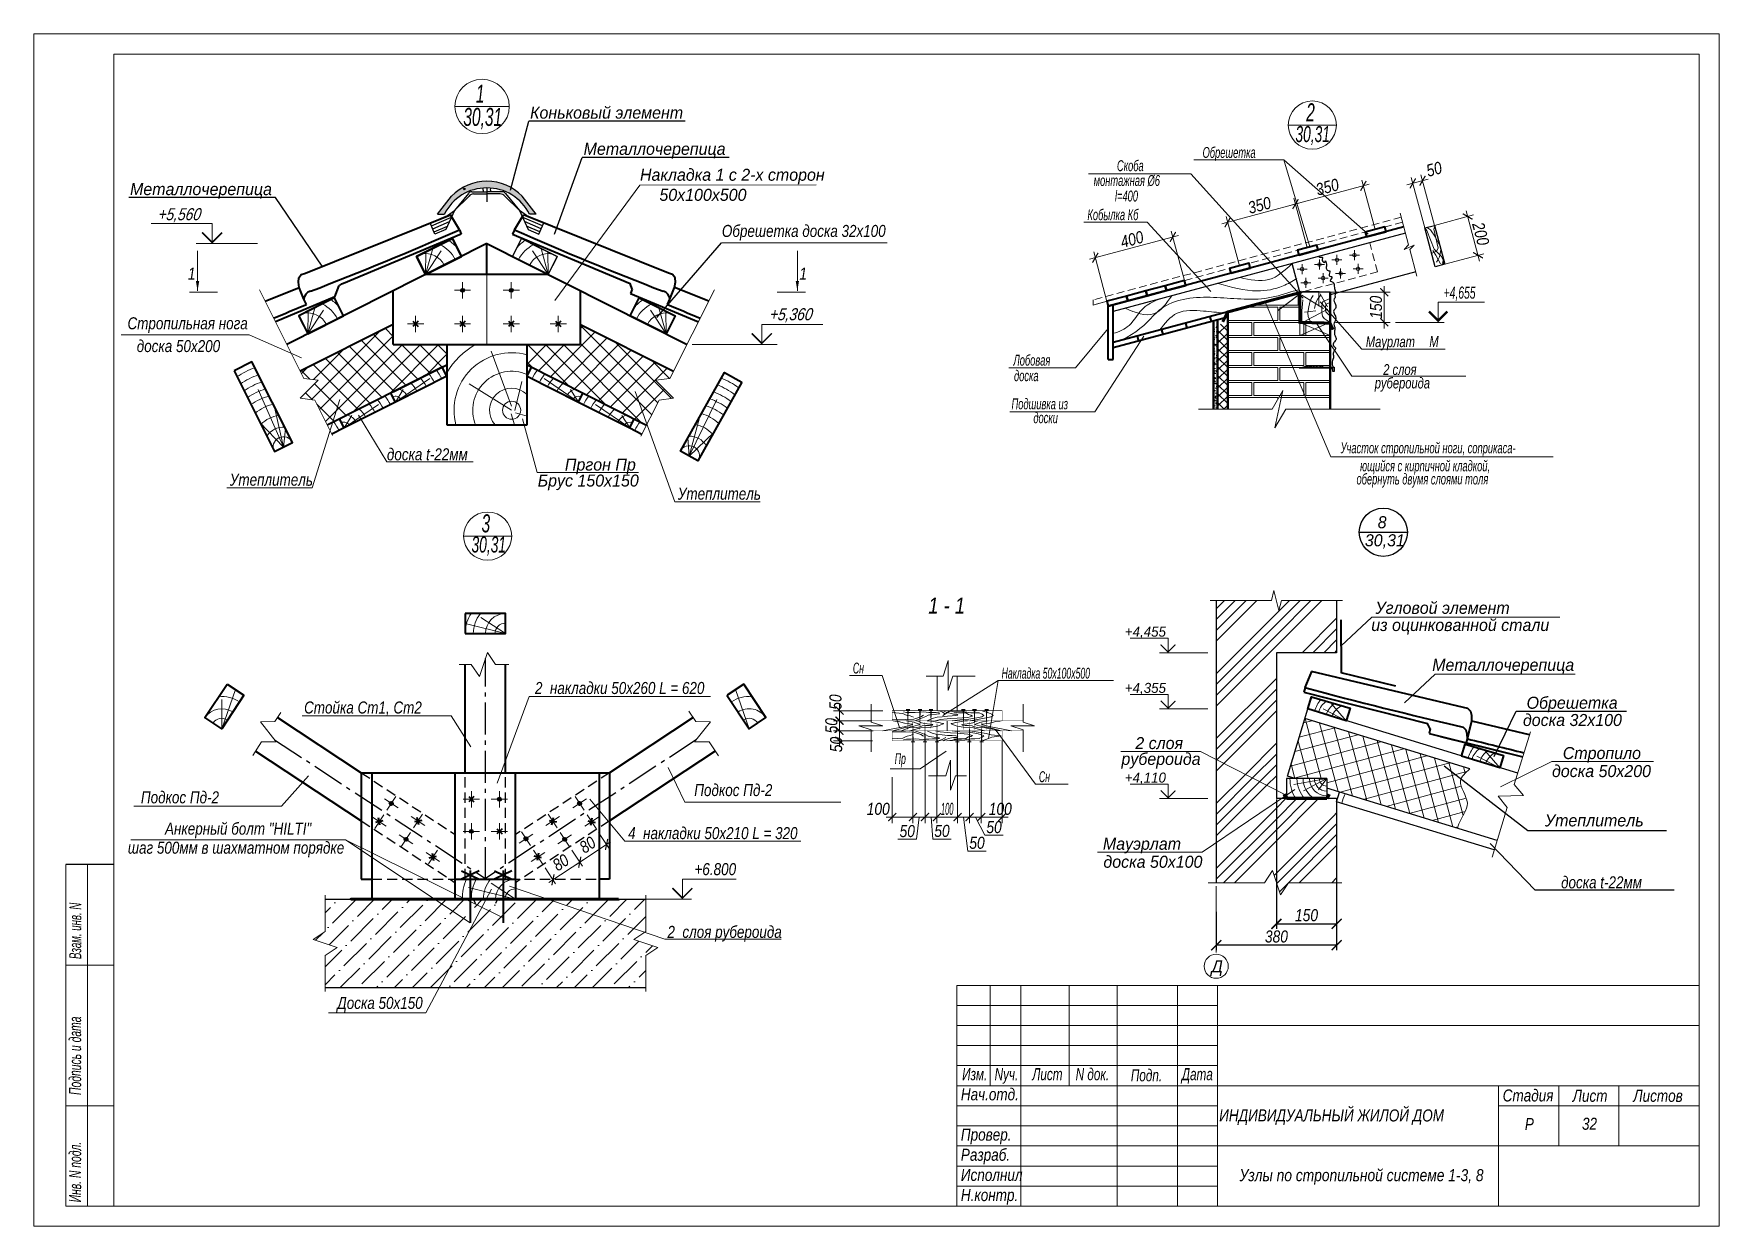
# Model space of a CAD drawing. Header units: millimetres. Extents: x 1582001 to 3303937, y 226471 to 491235.
# Drawn here: x 1582001 to 1624001, y 261555 to 291255 of the extents above; entities that cross this region are included whole.
import ezdxf
from ezdxf.enums import TextEntityAlignment as Align

# ---------------------------------------------------------------- set-up
doc = ezdxf.new("R2010")
doc.units = ezdxf.units.MM
for name, pattern in [('CENTER', [50.8, 31.75, -6.35, 6.35, -6.35]), ('CONTI', [0]), ('DASHED', [0.75, 0.5, -0.25]), ('GOST2.303 4', [7, 5, -2, 0]), ('gost5', [7, 5, -2, 0]), ('gost6', [12, 8, -1.5, 1, -1.5]), ('невидимая', [9.525, 6.35, -3.175]), ('осевая', [50.8, 31.75, -6.35, 6.35, -6.35])]:
    doc.linetypes.add(name, pattern=pattern)
doc.layers.get('Defpoints').update_dxf_attribs({"color": 255, "lineweight": 30})
for name, color, linetype, lineweight in [('A-Wall-G', 22, 'Continuous', 50), ('Конструктивный - Несущий_Ном_пера__1', 7, 'Continuous', 13), ('Линия', 7, 'Continuous', 25), ('Оболочка - Крыша_Ном_пера__1', 7, 'Continuous', 13), ('Оси', 251, 'CENTER', 9), ('Основная', 250, 'Continuous', 40), ('основные', 164, 'Continuous', 40), ('Отметки', 123, 'Continuous', 18), ('перекрытия', 7, 'Continuous', 40), ('Размер', 84, 'Continuous', 20), ('Размеры', 7, 'Continuous', 18), ('размеры в осях', 71, 'Continuous', 15), ('Стропило', 30, 'Continuous', 30), ('Текст', 202, 'Continuous', 15), ('Тонкая', 6, 'Continuous', 15), ('Тонкий', 216, 'Continuous', 18), ('тонко', 200, 'Continuous', 13), ('Штриховка', 252, 'Continuous', 15), ('Штриховки', 251, 'Continuous', 20)]:
    doc.layers.add(name, color=color, linetype=linetype, lineweight=lineweight)
for name, color, linetype in [('A8-16', 6, 'Continuous'), ('L1', 3, 'Continuous'), ('Rasmer', 135, 'Continuous'), ('Spezifikazia', 250, 'Continuous'), ('Str', 7, 'Continuous'), ('txt', 2, 'Continuous'), ('Формуляр', 138, 'Continuous')]:
    doc.layers.add(name, color=color, linetype=linetype)
doc.styles.add('Arial', font='ARIALNI.TTF', dxfattribs={"width": 0.98, "height": 300})
doc.styles.get("Standard").update_dxf_attribs({"font": 'ARIALNI.TTF', "height": 300})
doc.styles.add('STYLE1', font='ARIALNI.TTF', dxfattribs={"height": 300})
doc.styles.add('оля', font='ariali.ttf', dxfattribs={"width": 0.95, "height": 300})
doc.styles.add('таймс', font='ariali.ttf', dxfattribs={"width": 0.95, "height": 300})
doc.dimstyles.new('20', dxfattribs={"dimscale": 100, "dimtxt": 2.5, "dimasz": 2, "dimexe": 1.5, "dimexo": 0, "dimgap": 0.5, "dimtad": 1, "dimdec": 0, "dimlfac": 0.2, "dimzin": 0, "dimdsep": 46, "dimtxsty": 'STYLE1', "dimblk": 'ARCHTICK', "dimcen": -0.5, "dimdle": 1.5, "dimadec": 0, "dimazin": 0, "dimtm": 1e-09, "dimtfac": 1, "dimtdec": 0, "dimtix": 1, "dimtmove": 2, "dimatfit": 3, "dimldrblk": 'OPEN30', "dimfxl": 0, "dimtolj": 1, "dimtzin": 0, "dimlwd": 13, "dimlwe": 13, "dimarcsym": 0})
doc.dimstyles.new('М 1.100', dxfattribs={"dimtxt": 250, "dimasz": 200, "dimexe": 120, "dimexo": 150, "dimgap": 100, "dimtad": 1, "dimdec": 0, "dimtxsty": 'Arial', "dimblk": 'ARCHTICK', "dimcen": 300, "dimdle": 120, "dimclrd": 256, "dimclre": 256, "dimclrt": 256, "dimadec": 0, "dimazin": 0, "dimtfac": 1, "dimtdec": 0, "dimtmove": 2, "dimatfit": 2, "dimldrblk": 'OPEN90', "dimfxl": 0, "dimlwd": -1, "dimlwe": -1, "dimarcsym": 0})
doc.dimstyles.new('х2', dxfattribs={"dimscale": 100, "dimtxt": 2.5, "dimasz": 2.5, "dimexe": 1.25, "dimexo": 0.625, "dimtad": 1, "dimdec": 0, "dimlfac": 0.5, "dimtxsty": 'Standard', "dimblk": 'ARCHTICK', "dimcen": 2.5, "dimadec": 0, "dimazin": 0, "dimtfac": 1, "dimtdec": 0, "dimtmove": 0, "dimatfit": 3, "dimfxl": 0, "dimarcsym": 0})
doc.dimstyles.new('х4', dxfattribs={"dimscale": 100, "dimtxt": 2.5, "dimasz": 2.5, "dimexe": 1.25, "dimexo": 0.625, "dimtad": 1, "dimdec": 0, "dimlfac": 0.25, "dimtxsty": 'Standard', "dimblk": 'ARCHTICK', "dimcen": 2.5, "dimadec": 0, "dimazin": 0, "dimtfac": 1, "dimtdec": 0, "dimtmove": 0, "dimatfit": 3, "dimfxl": 0, "dimarcsym": 0})
pattern_1 = [(45, (1329850.57, 231863.96), (-224.5064, 224.5064), []), (135, (1329850.57, 231863.96), (-224.5064, -224.5064), [])]

msp = doc.modelspace()

# ---------------------------------------------------------------- texts
at = {"lineweight": 13, "width": 0.95}
for s, style, p in [('Коньковый элемент', 'оля', (1594369.1, 289139.9)), ('Металлочерепица', 'оля', (1595702.9, 288238.1)), ('Накладка 1 с 2-х сторон', 'оля', (1597107.5, 287592.8)), ('Металлочерепица', 'оля', (1584401.1, 287235.2)), ('50х100х500', 'оля', (1597591.6, 287092.8)), ('Пргон Пр', 'оля', (1595236.9, 280375.6)), ('Брус 150х150', 'оля', (1594559.7, 279977.7)), ('Угловой элемент', 'таймс', (1615433.5, 276807.1)), ('из оцинкованной стали', 'таймс', (1615329.7, 276379.3)), ('Металлочерепица', 'таймс', (1616848.2, 275387.5)), ('Обрешетка', 'таймс', (1619199.1, 274443.5)), ('доска 32х100', 'таймс', (1619108.2, 274013.6)), ('Утеплитель', 'таймс', (1619656.7, 271513.5))]:
    msp.add_text(s, height=300, dxfattribs=dict(at, style=style)).set_placement(p)
at = {"color": 0, "style": 'таймс', "width": 0.95}
msp.add_text('8', height=300, dxfattribs=at).set_placement((1615599.9, 278939.5), align=Align.CENTER)
msp.add_text('30,31', height=300, dxfattribs=at).set_placement((1615667.8, 278789.4), align=Align.TOP_CENTER)
at = {"layer": 'Spezifikazia', "lineweight": 18, "ltscale": 500, "style": 'STYLE1'}
for s, width, p in [('Взам. инв. N', 0.7, (1583184.9, 268210.5)), ('Подпись и дата', 0.75, (1583182.1, 264825)), ('Инв. N подл.', 0.75, (1583182.1, 262151.5))]:
    msp.add_text(s, height=300, rotation=90, dxfattribs=dict(at, width=width)).set_placement(p)
for s, width, p in [('Изм.', 0.85, (1605135, 265193.2)), ('Nуч.', 0.85, (1605944.5, 265193.2)), ('Лист', 0.85, (1606884, 265193.2)), ('N док.', 0.85, (1607963.2, 265193.2)), ('Подп.', 0.85, (1609339.3, 265166.2)), ('Дата', 0.85, (1610607.5, 265193.2)), ('Нач.отд.', 0.98, (1605103.1, 264691.5)), ('Стадия', 0.98, (1618604.4, 264663.3)), ('Лист', 0.98, (1620348.1, 264654.3)), ('Листов', 0.98, (1621859.1, 264654.3)), ('ИНДИВИДУАЛЬНЫЙ ЖИЛОЙ ДОМ', 0.98, (1611539.4, 264165.9)), ('Р', 0.98, (1619156.8, 263952.3)), ('32', 0.98, (1620580.1, 263958.5)), ('Провер.', 0.98, (1605103.1, 263688.2)), ('Разраб.', 0.98, (1605103.1, 263186.5)), ('Исполнил', 0.98, (1605103.1, 262684.9)), ('Н.контр.', 0.98, (1605103.1, 262183.2))]:
    msp.add_text(s, height=300, dxfattribs=dict(at, width=width)).set_placement(p)
at = {"layer": 'Spezifikazia', "lineweight": 18, "ltscale": 500, "insert": (1615086.3, 262977.8), "char_height": 300, "width": 12867.82, "attachment_point": 2, "style": 'STYLE1'}
msp.add_mtext('Узлы по стропильной системе 1-3, 8', dxfattribs=at)
at = {"layer": 'Оси', "ltscale": 0.2, "style": 'таймс', "width": 0.95}
msp.add_text('Д', height=300, dxfattribs=at).set_placement((1611349.5, 267875.8))
at = {"layer": 'Отметки', "linetype": 'Continuous', "ltscale": 100, "style": 'STYLE1', "width": 0.75}
msp.add_text('+4,655', height=300, dxfattribs=at).set_placement((1617131.7, 284657.1))
at = {"layer": 'Размер', "style": 'таймс', "width": 0.95}
for s, p in [('+4,455', (1609189, 276238.9)), ('+4,355', (1609189, 274838.2)), ('+4,110', (1609189, 272604.6))]:
    msp.add_text(s, height=250, dxfattribs=at).set_placement(p)
at = {"layer": 'Размеры', "style": 'Arial', "oblique": 10}
for s, p in [('+5,560', (1585090.9, 286610.5)), ('+5,360', (1600329, 284119.6))]:
    msp.add_text(s, height=300, dxfattribs=at).set_placement(p)
at = {"layer": 'Размеры', "linetype": 'Continuous', "ltscale": 100}
for p in [(1585842.2, 285130.5), (1601078.7, 285130.5)]:
    msp.add_text('1', height=300, dxfattribs=at).set_placement(p)
at = {"layer": 'Текст', "ltscale": 100, "style": 'STYLE1', "width": 0.75}
for s, height, p in [('1', 450, (1593018.8, 289536.6)), ('30,31', 450, (1592705, 288959.2)), ('2', 450, (1613707.6, 289072.2)), ('30,31', 400, (1613439, 288556.1)), ('3', 450, (1593158.6, 278835.8)), ('30,31', 400, (1592909.5, 278333.9))]:
    msp.add_text(s, height=height, dxfattribs=at).set_placement(p)
at = {"layer": 'Текст', "style": 'STYLE1'}
for s, width, p in [('Скоба', 0.75, (1608992.6, 287833.5)), ('Обрешетка', 0.75, (1611125.7, 288163)), ('монтажная %%C6', 0.75, (1608412.1, 287464.5)), ('l=400', 0.75, (1608942.5, 287077.7)), ('Кобылка Кб', 0.75, (1608256.6, 286613.2)), ('Маурлат', 0.9, (1615193.5, 283450.3)), ('М', 0.9, (1616776.7, 283454.6)), ('Лобовая', 0.75, (1606411.7, 282989.7)), ('доска', 0.75, (1606427.4, 282602.3)), ('рубероида', 0.9, (1615415.9, 282421.8)), ('2 слоя ', 0.9, (1615626.6, 282756.3)), ('Подшивка из', 0.75, (1606365.2, 281901.4)), ('доски', 0.75, (1606909.6, 281556)), ('Участок стропильной ноги, соприкаса-', 0.75, (1614565, 280804.9)), ('ющийся с кирпичной кладкой,', 0.75, (1615050, 280357.3)), ('обернуть двумя слоями толя', 0.75, (1614961.8, 280030.9)), ('Сн', 0.7, (1602413, 275322.4)), ('Накладка 50х100х500', 0.7, (1606117.9, 275193.6)), ('Пр', 0.7, (1603455.6, 273067.5)), ('Сн', 0.7, (1607048, 272616.9))]:
    msp.add_text(s, height=270, dxfattribs=dict(at, width=width)).set_placement(p)
at = {"layer": 'Текст', "color": 0, "linetype": 'Continuous'}
for s, style, width, p in [('Обрешетка доска 32x100', 'оля', 0.8, (1599148.3, 286193.3)), ('Стропильная нога ', 'оля', 0.8, (1584337.7, 283893.4)), ('доска 50x200', 'оля', 0.8, (1584568.8, 283326.5)), ('доска t-22мм', 'оля', 0.8, (1590801.3, 280630.2)), ('2  накладки 50x260 L = 620', 'оля', 0.8, (1594491.1, 274810.6)), ('Стойка Ст1, Ст2', 'оля', 0.8, (1588737.9, 274325.1)), ('2 слоя', 'таймс', 0.95, (1609450.1, 273438.4)), ('Стропило', 'таймс', 0.95, (1620101.7, 273190)), ('рубероида', 'таймс', 0.95, (1609104.3, 273044.9)), ('доска 50x200', 'таймс', 0.95, (1619832.4, 272741.9)), ('Подкос Пд-2', 'оля', 0.8, (1598459.5, 272268.5)), ('Подкос Пд-2', 'оля', 0.8, (1584672, 272087.9)), ('Анкерный болт "HILTI"', 'оля', 0.8, (1585272.8, 271308.8)), ('4  накладки 50x210 L = 320', 'оля', 0.8, (1596812.5, 271196.2)), ('шаг 500мм в шахматном порядке', 'оля', 0.8, (1584346.8, 270833.4)), ('Мауэрлат', 'таймс', 0.95, (1608642, 270931.2)), ('доска 50x100', 'таймс', 0.95, (1608654.7, 270483)), ('доска t-22мм', 'оля', 0.8, (1620058.4, 269971)), ('Доска 50x150', 'оля', 0.8, (1589565.2, 266967.5))]:
    msp.add_text(s, height=300, dxfattribs=dict(at, style=style, width=width)).set_placement(p)
at = {"layer": 'Текст', "insert": (1604749.4, 277014.1), "char_height": 400, "width": 2000, "attachment_point": 5, "style": 'STYLE1'}
msp.add_mtext('{\\W1;1 - 1}', dxfattribs=at)
at = {"layer": 'Тонкая', "style": 'оля', "width": 0.8}
for p in [(1586887.5, 279998.3), (1598050.8, 279650.2)]:
    msp.add_text('Утеплитель', height=300, dxfattribs=at).set_placement(p)
at = {"layer": 'Тонкая', "width": 0.98}
msp.add_text('+6.800', height=300, dxfattribs=at).set_placement((1598463.7, 270299.3))
at = {"layer": 'Тонкая', "ltscale": 100, "style": 'оля', "width": 0.8}
msp.add_text('2  слоя рубероида', height=300, dxfattribs=at).set_placement((1597792.2, 268736.7))

# ---------------------------------------------------------------- blocks, each defined once
blk = doc.blocks.new('_ArchTick')
at = {"color": 0, "linetype": 'ByBlock', "const_width": 0.15}
blk.add_lwpolyline([(-0.5, -0.5), (0.5, 0.5)], dxfattribs=at)
blk = doc.blocks.new('*D1870')
at = {"layer": 'Defpoints', "color": 0, "lineweight": -3, "transparency": 16777216}
for p in [(1616606, 287594), (1616904, 286482), (1616662, 286417)]:
    blk.add_point(p, dxfattribs=at)
at = {"layer": 'Rasmer', "color": 0, "lineweight": 13, "transparency": 16777216}
for p, q in [((1616904, 286482), (1616567, 287739)), ((1616219, 287491), (1616750, 287633)), ((1616662, 286417), (1616325, 287674))]:
    blk.add_line(p, q, dxfattribs=at)
at = {"layer": 'Rasmer', "color": 0, "lineweight": 13, "transparency": 16777216, "xscale": 200, "yscale": 200, "zscale": 200}
for p, rotation in [((1616606, 287594), 14.99999999998814), ((1616364, 287529), 194.9999999999881)]:
    blk.add_blockref('_ArchTick', p, dxfattribs=dict(at, rotation=rotation))
at = {"layer": 'Rasmer', "color": 0, "transparency": 16777216, "insert": (1616894, 287882), "char_height": 300, "attachment_point": 5, "rotation": 15, "style": 'STYLE1'}
blk.add_mtext('\\A1;50', dxfattribs=at)
blk = doc.blocks.new('_Open30')
at = {"color": 0, "linetype": 'ByBlock', "lineweight": -2}
for p, q in [((-1, 0.27), (0, 0)), ((0, 0), (-1, -0.27)), ((0, 0), (-1, 0))]:
    blk.add_line(p, q, dxfattribs=at)
blk = doc.blocks.new('*D1871')
at = {"layer": 'Defpoints', "color": 0, "lineweight": -3, "transparency": 16777216}
for p in [(1616904, 286482), (1617990, 285738), (1617162, 285516)]:
    blk.add_point(p, dxfattribs=at)
at = {"layer": 'Rasmer', "color": 0, "lineweight": 13, "transparency": 16777216}
for p, q in [((1616904, 286482), (1617876, 286742)), ((1617692, 286848), (1618029, 285593)), ((1617162, 285516), (1618135, 285776))]:
    blk.add_line(p, q, dxfattribs=at)
at = {"layer": 'Rasmer', "color": 0, "lineweight": 13, "transparency": 16777216, "xscale": 200, "yscale": 200, "zscale": 200}
for p, rotation in [((1617731, 286703), 104.9999999999967), ((1617990, 285738), 284.9999999999967)]:
    blk.add_blockref('_ArchTick', p, dxfattribs=dict(at, rotation=rotation))
at = {"layer": 'Rasmer', "color": 0, "transparency": 16777216, "insert": (1618057, 286273), "char_height": 300, "attachment_point": 5, "rotation": 285, "style": 'STYLE1'}
blk.add_mtext('\\A1;200', dxfattribs=at)
blk = doc.blocks.new('*D1872')
at = {"layer": 'Defpoints', "color": 0, "lineweight": -3, "transparency": 16777216}
for p in [(1614301, 284817), (1614448, 284067), (1615652, 284067)]:
    blk.add_point(p, dxfattribs=at)
at = {"layer": 'Rasmer', "color": 0, "lineweight": 13, "transparency": 16777216}
for p, q in [((1614301, 284817), (1615802, 284817)), ((1615652, 284967), (1615652, 283917)), ((1614448, 284067), (1615802, 284067))]:
    blk.add_line(p, q, dxfattribs=at)
at = {"layer": 'Rasmer', "color": 0, "lineweight": 13, "transparency": 16777216, "xscale": 200, "yscale": 200, "zscale": 200}
for p, rotation in [((1615652, 284817), 90), ((1615652, 284067), 270)]:
    blk.add_blockref('_ArchTick', p, dxfattribs=dict(at, rotation=rotation))
at = {"layer": 'Rasmer', "color": 0, "transparency": 16777216, "insert": (1615448, 284442), "char_height": 300, "attachment_point": 5, "rotation": 90, "style": 'STYLE1'}
blk.add_mtext('\\A1;150', dxfattribs=at)
blk = doc.blocks.new('*D1873')
at = {"layer": 'Defpoints', "color": 0, "lineweight": -3, "ltscale": 100, "transparency": 16777216}
for p in [(1615132, 287466), (1615423, 286380), (1613732, 285927)]:
    blk.add_point(p, dxfattribs=at)
at = {"layer": 'Размеры', "color": 0, "lineweight": 13, "ltscale": 100, "transparency": 16777216}
for p, q in [((1613296, 286974), (1615276, 287505)), ((1615423, 286380), (1615093, 287611)), ((1613732, 285927), (1613402, 287158))]:
    blk.add_line(p, q, dxfattribs=at)
at = {"layer": 'Размеры', "color": 0, "lineweight": 13, "ltscale": 100, "transparency": 16777216, "xscale": 200, "yscale": 200, "zscale": 200}
for p, rotation in [((1615132, 287466), 15.00000000043323), ((1613441, 287013), 195.0000000004333)]:
    blk.add_blockref('_ArchTick', p, dxfattribs=dict(at, rotation=rotation))
at = {"layer": 'Размеры', "color": 0, "ltscale": 100, "transparency": 16777216, "insert": (1614234, 287436), "char_height": 300, "attachment_point": 5, "rotation": 15, "style": 'STYLE1'}
blk.add_mtext('\\A1;350', dxfattribs=at)
blk = doc.blocks.new('*D1874')
at = {"layer": 'Defpoints', "color": 0, "lineweight": -3, "ltscale": 100, "transparency": 16777216}
for p in [(1611751, 286560), (1613732, 285927), (1612042, 285474)]:
    blk.add_point(p, dxfattribs=at)
at = {"layer": 'Размеры', "color": 0, "lineweight": 13, "ltscale": 100, "transparency": 16777216}
for p, q in [((1613586, 287052), (1611606, 286521)), ((1613732, 285927), (1613402, 287158)), ((1612042, 285474), (1611712, 286705))]:
    blk.add_line(p, q, dxfattribs=at)
at = {"layer": 'Размеры', "color": 0, "lineweight": 13, "ltscale": 100, "transparency": 16777216, "xscale": 200, "yscale": 200, "zscale": 200}
for p, rotation in [((1613441, 287013), 15.00000000003208), ((1611751, 286560), 195.0000000000321)]:
    blk.add_blockref('_ArchTick', p, dxfattribs=dict(at, rotation=rotation))
at = {"layer": 'Размеры', "color": 0, "ltscale": 100, "transparency": 16777216, "insert": (1612543, 286983), "char_height": 300, "attachment_point": 5, "rotation": 15, "style": 'STYLE1'}
blk.add_mtext('\\A1;350', dxfattribs=at)
blk = doc.blocks.new('*D1875')
at = {"layer": 'Defpoints', "color": 0, "lineweight": -3, "ltscale": 100, "transparency": 16777216}
for p in [(1610385, 286194), (1610676, 285108), (1608744, 284590)]:
    blk.add_point(p, dxfattribs=at)
at = {"layer": 'Размеры', "color": 0, "lineweight": 13, "ltscale": 100, "transparency": 16777216}
for p, q in [((1608308, 285638), (1610530, 286233)), ((1610676, 285108), (1610346, 286339)), ((1608744, 284590), (1608414, 285821))]:
    blk.add_line(p, q, dxfattribs=at)
at = {"layer": 'Размеры', "color": 0, "lineweight": 13, "ltscale": 100, "transparency": 16777216, "xscale": 200, "yscale": 200, "zscale": 200}
for p, rotation in [((1610385, 286194), 15.00000000005256), ((1608453, 285676), 195.0000000000525)]:
    blk.add_blockref('_ArchTick', p, dxfattribs=dict(at, rotation=rotation))
at = {"layer": 'Размеры', "color": 0, "ltscale": 100, "transparency": 16777216, "insert": (1609366, 286132), "char_height": 300, "attachment_point": 5, "rotation": 15, "style": 'STYLE1'}
blk.add_mtext('\\A1;400', dxfattribs=at)
blk = doc.blocks.new('*D1876')
at = {"layer": 'Defpoints', "color": 0, "lineweight": -3, "ltscale": 100, "transparency": 16777216}
for p in [(1595344, 271023), (1594675, 270583), (1595607, 270623)]:
    blk.add_point(p, dxfattribs=at)
at = {"layer": 'Размеры', "ltscale": 100, "transparency": 16777216}
for p, q in [((1595410, 270923), (1595673, 270523)), ((1594741, 270483), (1595005, 270083)), ((1594839, 270117), (1595707, 270689))]:
    blk.add_line(p, q, dxfattribs=at)
at = {"layer": 'Размеры', "ltscale": 100, "transparency": 16777216, "xscale": 200, "yscale": 200, "zscale": 200}
for p, rotation in [((1595607, 270623), 33.35114475392067), ((1594939, 270183), 213.3511447539207)]:
    blk.add_blockref('_ArchTick', p, dxfattribs=dict(at, rotation=rotation))
at = {"layer": 'Размеры', "ltscale": 100, "transparency": 16777216, "insert": (1595134, 270614), "char_height": 300, "attachment_point": 5, "rotation": 33.3511, "style": 'Arial'}
blk.add_mtext('80', dxfattribs=at)
blk = doc.blocks.new('_Open90')
at = {"color": 0, "linetype": 'ByBlock', "lineweight": -2}
for p, q in [((0, 0), (-1, 0)), ((-0.5, 0.5), (0, 0)), ((0, 0), (-0.5, -0.5))]:
    blk.add_line(p, q, dxfattribs=at)
blk = doc.blocks.new('*D1877')
at = {"layer": 'Defpoints', "color": 0, "lineweight": -3, "ltscale": 100, "transparency": 16777216}
for p in [(1596012, 271463), (1595344, 271023), (1596275, 271063)]:
    blk.add_point(p, dxfattribs=at)
at = {"layer": 'Размеры', "ltscale": 100, "transparency": 16777216}
for p, q in [((1596078, 271362), (1596341, 270962)), ((1595410, 270923), (1595673, 270523)), ((1595507, 270557), (1596376, 271129))]:
    blk.add_line(p, q, dxfattribs=at)
at = {"layer": 'Размеры', "ltscale": 100, "transparency": 16777216, "xscale": 200, "yscale": 200, "zscale": 200}
for p, rotation in [((1596275, 271063), 33.35114475997146), ((1595607, 270623), 213.3511447599714)]:
    blk.add_blockref('_ArchTick', p, dxfattribs=dict(at, rotation=rotation))
at = {"layer": 'Размеры', "ltscale": 100, "transparency": 16777216, "insert": (1595802, 271054), "char_height": 300, "attachment_point": 5, "rotation": 33.3511, "style": 'Arial'}
blk.add_mtext('80', dxfattribs=at)
blk = doc.blocks.new('*D1878')
at = {"layer": 'Defpoints', "color": 0, "lineweight": -3, "transparency": 16777216}
for p in [(1603159, 274396), (1602080, 274146), (1602886, 274146)]:
    blk.add_point(p, dxfattribs=at)
at = {"layer": 'Размер', "color": 0, "lineweight": 13, "transparency": 16777216}
for p, q in [((1603159, 274396), (1601930, 274396)), ((1602080, 274546), (1602080, 273996)), ((1602886, 274146), (1601930, 274146))]:
    blk.add_line(p, q, dxfattribs=at)
at = {"layer": 'Размер', "color": 0, "lineweight": 13, "transparency": 16777216, "xscale": 200, "yscale": 200, "zscale": 200}
for p, rotation in [((1602080, 274396), 90), ((1602080, 274146), 270)]:
    blk.add_blockref('_ArchTick', p, dxfattribs=dict(at, rotation=rotation))
at = {"layer": 'Размер', "color": 0, "transparency": 16777216, "insert": (1601980, 274610), "char_height": 300, "attachment_point": 5, "rotation": 90, "style": 'STYLE1'}
blk.add_mtext('\\A1;50', dxfattribs=at)
blk = doc.blocks.new('*D1879')
at = {"layer": 'Defpoints', "color": 0, "lineweight": -3, "transparency": 16777216}
for p in [(1602080, 273896), (1602810, 274146), (1602918, 273896)]:
    blk.add_point(p, dxfattribs=at)
at = {"layer": 'Размер', "color": 0, "lineweight": 13, "transparency": 16777216}
for p, q in [((1602080, 274146), (1602080, 274346)), ((1602810, 274146), (1601930, 274146)), ((1602918, 273896), (1601930, 273896)), ((1602080, 274146), (1602080, 273896)), ((1602080, 273896), (1602080, 273696))]:
    blk.add_line(p, q, dxfattribs=at)
at = {"layer": 'Размер', "color": 0, "lineweight": 13, "transparency": 16777216, "xscale": 200, "yscale": 200, "zscale": 200}
for p, rotation in [((1602080, 274146), 270), ((1602080, 273896), 90)]:
    blk.add_blockref('_ArchTick', p, dxfattribs=dict(at, rotation=rotation))
at = {"layer": 'Размер', "color": 0, "transparency": 16777216, "insert": (1601877, 274021), "char_height": 300, "attachment_point": 5, "rotation": 90, "style": 'STYLE1'}
blk.add_mtext('\\A1;50', dxfattribs=at)
blk = doc.blocks.new('*D1880')
at = {"layer": 'Defpoints', "color": 0, "lineweight": -3, "transparency": 16777216}
for p in [(1602918, 273896), (1602080, 273646), (1602902, 273646)]:
    blk.add_point(p, dxfattribs=at)
at = {"layer": 'Размер', "color": 0, "lineweight": 13, "transparency": 16777216}
for p, q in [((1602918, 273896), (1601930, 273896)), ((1602080, 274046), (1602080, 273496)), ((1602902, 273646), (1601930, 273646))]:
    blk.add_line(p, q, dxfattribs=at)
at = {"layer": 'Размер', "color": 0, "lineweight": 13, "transparency": 16777216, "xscale": 200, "yscale": 200, "zscale": 200}
for p, rotation in [((1602080, 273896), 90), ((1602080, 273646), 270)]:
    blk.add_blockref('_ArchTick', p, dxfattribs=dict(at, rotation=rotation))
at = {"layer": 'Размер', "color": 0, "transparency": 16777216, "insert": (1601997, 273553), "char_height": 300, "attachment_point": 5, "rotation": 90, "style": 'STYLE1'}
blk.add_mtext('\\A1;50', dxfattribs=at)
blk = doc.blocks.new('*D1881')
at = {"layer": 'Defpoints', "color": 0, "lineweight": -3, "transparency": 16777216}
for p in [(1603908, 273618), (1603393, 272739), (1603908, 271746)]:
    blk.add_point(p, dxfattribs=at)
at = {"layer": 'Rasmer', "color": 0, "lineweight": 13, "transparency": 16777216}
for p, q in [((1603908, 273618), (1603908, 271596)), ((1603393, 272739), (1603393, 271596)), ((1603243, 271746), (1604058, 271746))]:
    blk.add_line(p, q, dxfattribs=at)
at = {"layer": 'Rasmer', "color": 0, "lineweight": 13, "transparency": 16777216, "xscale": 200, "yscale": 200, "zscale": 200, "rotation": 180}
blk.add_blockref('_ArchTick', (1603393, 271746), dxfattribs=at)
at = {"layer": 'Rasmer', "color": 0, "lineweight": 13, "transparency": 16777216, "xscale": 200, "yscale": 200, "zscale": 200}
blk.add_blockref('_ArchTick', (1603908, 271746), dxfattribs=at)
at = {"layer": 'Rasmer', "color": 0, "transparency": 16777216, "insert": (1603044, 271949), "char_height": 300, "attachment_point": 5, "style": 'STYLE1'}
blk.add_mtext('\\A1;100', dxfattribs=at)
blk = doc.blocks.new('*D1882')
at = {"layer": 'Defpoints', "color": 0, "lineweight": -3, "transparency": 16777216}
for p in [(1603908, 273618), (1604211, 273618), (1604211, 271746)]:
    blk.add_point(p, dxfattribs=at)
at = {"layer": 'Rasmer', "color": 0, "lineweight": 13, "transparency": 16777216}
for p, q in [((1603908, 273618), (1603908, 271596)), ((1604211, 273618), (1604211, 271596)), ((1603758, 271746), (1604361, 271746)), ((1604060, 271746), (1603997, 271193)), ((1603997, 271193), (1603536, 271193))]:
    blk.add_line(p, q, dxfattribs=at)
at = {"layer": 'Rasmer', "color": 0, "lineweight": 13, "transparency": 16777216, "xscale": 200, "yscale": 200, "zscale": 200, "rotation": 180}
blk.add_blockref('_ArchTick', (1603908, 271746), dxfattribs=at)
at = {"layer": 'Rasmer', "color": 0, "lineweight": 13, "transparency": 16777216, "xscale": 200, "yscale": 200, "zscale": 200}
blk.add_blockref('_ArchTick', (1604211, 271746), dxfattribs=at)
at = {"layer": 'Rasmer', "color": 0, "transparency": 16777216, "insert": (1603767, 271396), "char_height": 300, "attachment_point": 5, "style": 'STYLE1'}
blk.add_mtext('\\A1;50', dxfattribs=at)
blk = doc.blocks.new('*D1883')
at = {"layer": 'Defpoints', "color": 0, "lineweight": -3, "transparency": 16777216}
for p in [(1604211, 273618), (1604508, 273618), (1604508, 271746)]:
    blk.add_point(p, dxfattribs=at)
at = {"layer": 'Rasmer', "color": 0, "lineweight": 13, "transparency": 16777216}
for p, q in [((1604211, 273618), (1604211, 271596)), ((1604508, 273618), (1604508, 271596)), ((1604061, 271746), (1604658, 271746)), ((1604360, 271746), (1604401, 271197)), ((1604401, 271197), (1604863, 271197))]:
    blk.add_line(p, q, dxfattribs=at)
at = {"layer": 'Rasmer', "color": 0, "lineweight": 13, "transparency": 16777216, "xscale": 200, "yscale": 200, "zscale": 200, "rotation": 180}
blk.add_blockref('_ArchTick', (1604211, 271746), dxfattribs=at)
at = {"layer": 'Rasmer', "color": 0, "lineweight": 13, "transparency": 16777216, "xscale": 200, "yscale": 200, "zscale": 200}
blk.add_blockref('_ArchTick', (1604508, 271746), dxfattribs=at)
at = {"layer": 'Rasmer', "color": 0, "transparency": 16777216, "insert": (1604632, 271400), "char_height": 300, "attachment_point": 5, "style": 'STYLE1'}
blk.add_mtext('\\A1;50', dxfattribs=at)
blk = doc.blocks.new('*D1884')
at = {"layer": 'Defpoints', "color": 0, "lineweight": -3, "transparency": 16777216}
for p in [(1605609, 273618), (1606133, 273646), (1606133, 271746)]:
    blk.add_point(p, dxfattribs=at)
at = {"layer": 'Rasmer', "color": 0, "lineweight": 13, "transparency": 16777216}
for p, q in [((1605609, 273618), (1605609, 271596)), ((1606133, 273646), (1606133, 271596)), ((1605459, 271746), (1606283, 271746))]:
    blk.add_line(p, q, dxfattribs=at)
at = {"layer": 'Rasmer', "color": 0, "lineweight": 13, "transparency": 16777216, "xscale": 200, "yscale": 200, "zscale": 200, "rotation": 180}
blk.add_blockref('_ArchTick', (1605609, 271746), dxfattribs=at)
at = {"layer": 'Rasmer', "color": 0, "lineweight": 13, "transparency": 16777216, "xscale": 200, "yscale": 200, "zscale": 200}
blk.add_blockref('_ArchTick', (1606133, 271746), dxfattribs=at)
at = {"layer": 'Rasmer', "color": 0, "transparency": 16777216, "insert": (1606085, 271949), "char_height": 300, "attachment_point": 5, "style": 'STYLE1'}
blk.add_mtext('\\A1;100', dxfattribs=at)
blk = doc.blocks.new('*D1885')
at = {"layer": 'Defpoints', "color": 0, "lineweight": -3, "transparency": 16777216}
for p in [(1605318, 273618), (1605609, 272412), (1605318, 271746)]:
    blk.add_point(p, dxfattribs=at)
at = {"layer": 'Rasmer', "color": 0, "lineweight": 13, "transparency": 16777216}
for p, q in [((1605318, 273618), (1605318, 271596)), ((1605609, 272412), (1605609, 271596)), ((1605759, 271746), (1605168, 271746)), ((1605464, 271746), (1605699, 271292)), ((1605699, 271292), (1606161, 271292))]:
    blk.add_line(p, q, dxfattribs=at)
at = {"layer": 'Rasmer', "color": 0, "lineweight": 13, "transparency": 16777216, "xscale": 200, "yscale": 200, "zscale": 200, "rotation": 180}
blk.add_blockref('_ArchTick', (1605318, 271746), dxfattribs=at)
at = {"layer": 'Rasmer', "color": 0, "lineweight": 13, "transparency": 16777216, "xscale": 200, "yscale": 200, "zscale": 200}
blk.add_blockref('_ArchTick', (1605609, 271746), dxfattribs=at)
at = {"layer": 'Rasmer', "color": 0, "transparency": 16777216, "insert": (1605930, 271495), "char_height": 300, "attachment_point": 5, "style": 'STYLE1'}
blk.add_mtext('\\A1;50', dxfattribs=at)
blk = doc.blocks.new('*D1886')
at = {"layer": 'Defpoints', "color": 0, "lineweight": -3, "transparency": 16777216}
for p in [(1605018, 273618), (1605318, 273618), (1605018, 271746)]:
    blk.add_point(p, dxfattribs=at)
at = {"layer": 'Rasmer', "color": 0, "lineweight": 13, "transparency": 16777216}
for p, q in [((1605018, 273618), (1605018, 271596)), ((1605318, 273618), (1605318, 271596)), ((1605468, 271746), (1604868, 271746)), ((1605168, 271746), (1605275, 270900)), ((1605275, 270900), (1605736, 270900))]:
    blk.add_line(p, q, dxfattribs=at)
at = {"layer": 'Rasmer', "color": 0, "lineweight": 13, "transparency": 16777216, "xscale": 200, "yscale": 200, "zscale": 200, "rotation": 180}
blk.add_blockref('_ArchTick', (1605018, 271746), dxfattribs=at)
at = {"layer": 'Rasmer', "color": 0, "lineweight": 13, "transparency": 16777216, "xscale": 200, "yscale": 200, "zscale": 200}
blk.add_blockref('_ArchTick', (1605318, 271746), dxfattribs=at)
at = {"layer": 'Rasmer', "color": 0, "transparency": 16777216, "insert": (1605505, 271104), "char_height": 300, "attachment_point": 5, "style": 'STYLE1'}
blk.add_mtext('\\A1;50', dxfattribs=at)
blk = doc.blocks.new('*D1887')
at = {"layer": 'Defpoints', "color": 0, "lineweight": -3, "transparency": 16777216}
for p in [(1604508, 272550), (1605018, 272359), (1605018, 271746)]:
    blk.add_point(p, dxfattribs=at)
at = {"layer": 'Rasmer', "color": 0, "lineweight": 13, "transparency": 16777216}
for p, q in [((1604508, 272550), (1604508, 271596)), ((1605018, 272359), (1605018, 271596)), ((1604358, 271746), (1605168, 271746))]:
    blk.add_line(p, q, dxfattribs=at)
at = {"layer": 'Rasmer', "color": 0, "lineweight": 13, "transparency": 16777216, "xscale": 200, "yscale": 200, "zscale": 200, "rotation": 180}
blk.add_blockref('_ArchTick', (1604508, 271746), dxfattribs=at)
at = {"layer": 'Rasmer', "color": 0, "lineweight": 13, "transparency": 16777216, "xscale": 200, "yscale": 200, "zscale": 200}
blk.add_blockref('_ArchTick', (1605018, 271746), dxfattribs=at)
at = {"layer": 'Rasmer', "color": 0, "transparency": 16777216, "insert": (1604763, 271949), "char_height": 300, "attachment_point": 5, "style": 'STYLE1'}
blk.add_mtext('\\A1;{\\W0.5;100}', dxfattribs=at)
blk = doc.blocks.new('*D1906')
at = {"layer": 'Defpoints', "color": 0, "lineweight": -3, "ltscale": 100, "transparency": 16777216}
for p in [(1612966, 272248), (1614466, 272205), (1614466, 269085)]:
    blk.add_point(p, dxfattribs=at)
at = {"layer": 'Размеры', "color": 0, "lineweight": -2, "ltscale": 100, "transparency": 16777216}
for p, q in [((1612966, 272185), (1612966, 268960)), ((1614466, 272142), (1614466, 268960)), ((1612966, 269085), (1614466, 269085))]:
    blk.add_line(p, q, dxfattribs=at)
at = {"layer": 'Размеры', "color": 0, "lineweight": -2, "ltscale": 100, "transparency": 16777216, "xscale": 250, "yscale": 250, "zscale": 250, "rotation": 180}
blk.add_blockref('_ArchTick', (1612966, 269085), dxfattribs=at)
at = {"layer": 'Размеры', "color": 0, "lineweight": -2, "ltscale": 100, "transparency": 16777216, "xscale": 250, "yscale": 250, "zscale": 250}
blk.add_blockref('_ArchTick', (1614466, 269085), dxfattribs=at)
at = {"layer": 'Размеры', "color": 0, "ltscale": 100, "transparency": 16777216, "insert": (1613716, 269301), "char_height": 300, "attachment_point": 5}
blk.add_mtext('150', dxfattribs=at)
blk = doc.blocks.new('*D1907')
at = {"layer": 'Defpoints', "color": 0, "lineweight": -3, "ltscale": 100, "transparency": 16777216}
for p in [(1611466, 269452), (1614466, 269452), (1611466, 268554)]:
    blk.add_point(p, dxfattribs=at)
at = {"layer": 'Размеры', "color": 0, "lineweight": -2, "ltscale": 100, "transparency": 16777216}
for p, q in [((1611466, 269389), (1611466, 268429)), ((1614466, 269389), (1614466, 268429)), ((1614466, 268554), (1611466, 268554))]:
    blk.add_line(p, q, dxfattribs=at)
at = {"layer": 'Размеры', "color": 0, "lineweight": -2, "ltscale": 100, "transparency": 16777216, "xscale": 250, "yscale": 250, "zscale": 250, "rotation": 180}
blk.add_blockref('_ArchTick', (1611466, 268554), dxfattribs=at)
at = {"layer": 'Размеры', "color": 0, "lineweight": -2, "ltscale": 100, "transparency": 16777216, "xscale": 250, "yscale": 250, "zscale": 250}
blk.add_blockref('_ArchTick', (1614466, 268554), dxfattribs=at)
at = {"layer": 'Размеры', "color": 0, "ltscale": 100, "transparency": 16777216, "insert": (1612966, 268770), "char_height": 300, "attachment_point": 5}
blk.add_mtext('380', dxfattribs=at)

# ---------------------------------------------------------------- dimensions: what is measured, and where the dimension line sits
at = {"layer": 'Rasmer'}
dim = msp.add_linear_dim(base=(1616605.5, 287594), p1=(1616662.1, 286417), p2=(1616903.5, 286481.7), angle=15, dimstyle='20', override={"dimtmove": 1}, dxfattribs=at)
dim.commit()
dim.dimension.update_dxf_attribs({"geometry": '*D1870', "text_midpoint": (1616946.9, 287685.5), "dimtype": 161})
dim = msp.add_aligned_dim(p1=(1616903.5, 286481.7), p2=(1617162.4, 285515.8), distance=856.5, dimstyle='20', override={"dimlfac": 0.2, "dimtxsty": 'STYLE1', "dimblk1": 'ArchTick', "dimblk2": 'ArchTick', "dimsah": 1, "dimtmove": 1, "dimtolj": 1}, dxfattribs=at)
dim.commit()
dim.dimension.update_dxf_attribs({"geometry": '*D1871', "text_midpoint": (1618056.6, 286273.1)})
dim = msp.add_linear_dim(base=(1615651.6, 284067.1), p1=(1614301.4, 284817.1), p2=(1614448, 284067.1), angle=90, dimstyle='20', override={"dimlfac": 0.2, "dimtxsty": 'STYLE1', "dimblk1": 'ArchTick', "dimblk2": 'ArchTick', "dimsah": 1, "dimtolj": 1}, dxfattribs=at)
dim.commit()
dim.dimension.update_dxf_attribs({"geometry": '*D1872', "text_midpoint": (1615448.4, 284442.1)})
for base, p1, p2, text, picture, middle in [((1603908.4, 271746.1), (1603392.9, 272739.1), (1603908.4, 273618.5), '100', '*D1881', (1603043.6, 271746.1)), ((1604210.8, 271746.1), (1603908.4, 273618.5), (1604210.8, 273618.5), '50', '*D1882', (1603947.3, 271192.8)), ((1604508.4, 271746.1), (1604210.8, 273618.5), (1604508.4, 273618.5), '50', '*D1883', (1604451.4, 271197.2)), ((1605017.8, 271746.1), (1605317.8, 273618.5), (1605017.8, 273618.5), '50', '*D1886', (1605324.6, 270900.4)), ((1605317.8, 271746.1), (1605609.3, 272411.8), (1605317.8, 273618.5), '50', '*D1885', (1605749.1, 271292)), ((1606133.4, 271746.1), (1605609.3, 273618.5), (1606133.4, 273645.8), '100', '*D1884', (1606084.7, 271746.1))]:
    dim = msp.add_linear_dim(base=base, p1=p1, p2=p2, text=text, dimstyle='20', override={"dimlfac": 0.2, "dimtxsty": 'STYLE1', "dimblk1": 'ArchTick', "dimblk2": 'ArchTick', "dimsah": 1, "dimtmove": 1, "dimtolj": 1}, dxfattribs=at)
    dim.commit()
    dim.dimension.update_dxf_attribs({"geometry": picture, "text_midpoint": middle, "dimtype": 160})
dim = msp.add_linear_dim(base=(1605017.8, 271746.1), p1=(1604508.4, 272550.3), p2=(1605017.8, 272359), text='{\\W0.5;100}', dimstyle='20', override={"dimlfac": 0.2, "dimtxsty": 'STYLE1', "dimblk1": 'ArchTick', "dimblk2": 'ArchTick', "dimsah": 1, "dimtmove": 1, "dimtolj": 1}, dxfattribs=at)
dim.commit()
dim.dimension.update_dxf_attribs({"geometry": '*D1887', "text_midpoint": (1604763.1, 271949.3)})
at = {"layer": 'Размер'}
for base, p1, p2, override, picture, middle in [((1602080.3, 274145.8), (1603158.9, 274395.8), (1602886.2, 274145.8), {"dimtxsty": 'STYLE1'}, '*D1878', (1601979.8, 274609.5)), ((1602080.3, 273645.8), (1602917.7, 273895.8), (1602902.3, 273645.8), {"dimlfac": 0.2, "dimtxsty": 'STYLE1', "dimblk1": 'ArchTick', "dimblk2": 'ArchTick', "dimsah": 1, "dimtolj": 1}, '*D1880', (1601996.7, 273552.7))]:
    dim = msp.add_linear_dim(base=base, p1=p1, p2=p2, angle=90, dimstyle='20', override=override, dxfattribs=at)
    dim.commit()
    dim.dimension.update_dxf_attribs({"geometry": picture, "text_midpoint": middle, "dimtype": 160})
dim = msp.add_linear_dim(base=(1602080.3, 273895.8), p1=(1602810.2, 274145.8), p2=(1602917.7, 273895.8), angle=90, dimstyle='20', override={"dimlfac": 0.2, "dimtxsty": 'STYLE1', "dimblk1": 'ArchTick', "dimblk2": 'ArchTick', "dimsah": 1, "dimtolj": 1}, dxfattribs=at)
dim.commit()
dim.dimension.update_dxf_attribs({"geometry": '*D1879', "text_midpoint": (1601877.1, 274020.8)})
at = {"layer": 'Размеры', "ltscale": 100}
for p1, p2, distance, picture, middle in [((1613732.2, 285927), (1615422.5, 286380), 1124.3, '*D1873', (1614233.8, 287435.8)), ((1613732.2, 285927), (1612041.8, 285474.1), -1124.3, '*D1874', (1612543.4, 286982.8)), ((1608744, 284590.5), (1610675.9, 285108.1), 1124.3, '*D1875', (1609366.4, 286131.5))]:
    dim = msp.add_aligned_dim(p1=p1, p2=p2, distance=distance, dimstyle='20', override={"dimlfac": 0.2, "dimtxsty": 'STYLE1', "dimblk1": 'ArchTick', "dimblk2": 'ArchTick', "dimsah": 1, "dimtolj": 1}, dxfattribs=at)
    dim.commit()
    dim.dimension.update_dxf_attribs({"geometry": picture, "text_midpoint": middle})
for base, p1, p2, text, dimstyle, override, picture, middle in [((1614465.7, 269085.1), (1612965.7, 272247.8), (1614465.7, 272204.7), '150', 'х4', {"dimlfac": 0.25, "dimtxsty": 'Standard', "dimblk1": 'ArchTick', "dimblk2": 'ArchTick', "dimsah": 1, "dimtmove": 0, "dimtolj": 0}, '*D1906', (1613715.7, 269300.8)), ((1611465.7, 268554.1), (1614465.7, 269451.7), (1611465.7, 269451.7), '380', 'х2', {"dimscale": 100, "dimlfac": 0.5, "dimtxsty": 'Standard', "dimblk1": 'ArchTick', "dimblk2": 'ArchTick', "dimsah": 1, "dimtmove": 0, "dimtolj": 0}, '*D1907', (1612965.7, 268769.8))]:
    dim = msp.add_linear_dim(base=base, p1=p1, p2=p2, text=text, dimstyle=dimstyle, override=override, dxfattribs=at)
    dim.commit()
    dim.dimension.update_dxf_attribs({"geometry": picture, "text_midpoint": middle})
at = {"layer": 'Размеры', "color": 1, "ltscale": 100}
dim = msp.add_linear_dim(base=(1596275.3, 271062.6), p1=(1595343.7, 271022.8), p2=(1596012, 271462.6), angle=213.35114, text='80', dimstyle='М 1.100', override={"dimscale": 100, "dimtxt": 2.5, "dimasz": 2, "dimexe": 1.2, "dimexo": 1.2, "dimgap": 1, "dimlfac": 1, "dimtxsty": 'Arial', "dimblk1": 'ArchTick', "dimblk2": 'ArchTick', "dimsah": 1, "dimdle": 1.2, "dimfxl": 0.18, "dimtolj": 0, "dimarcsym": 1}, dxfattribs=at)
dim.commit()
dim.dimension.update_dxf_attribs({"geometry": '*D1877', "text_midpoint": (1595802, 271054.1)})
dim = msp.add_aligned_dim(p1=(1594675.5, 270583), p2=(1595343.7, 271022.8), distance=-478.9, text='80', dimstyle='М 1.100', override={"dimscale": 100, "dimtxt": 2.5, "dimasz": 2, "dimexe": 1.2, "dimexo": 1.2, "dimgap": 1, "dimlfac": 1, "dimtxsty": 'Arial', "dimblk1": 'ArchTick', "dimblk2": 'ArchTick', "dimsah": 1, "dimdle": 1.2, "dimfxl": 0.18, "dimtolj": 0, "dimarcsym": 1}, dxfattribs=at)
dim.commit()
dim.dimension.update_dxf_attribs({"geometry": '*D1876', "text_midpoint": (1595133.7, 270614.3)})

# ---------------------------------------------------------------- hatches: boundary and pattern name
at = {"layer": 'Str'}
msp.add_hatch(color=0, dxfattribs=at).paths.add_polyline_path([(1594352.6, 286760.9), (1594522.1, 286761.9), (1594173.8, 287211.3, 0.1957786), (1593293.5, 287582.1, 0.1957786), (1592413.2, 287211.3), (1592064.9, 286761.9), (1592234.4, 286760.9, -0.2915684), (1593293.5, 287413.5, -0.2915684)])
at = {"layer": 'Конструктивный - Несущий_Ном_пера__1', "linetype": 'Continuous', "lineweight": 18, "true_color": 0x4c2f26}
h = msp.add_hatch(dxfattribs=at)
h.set_pattern_fill('ANSI31', color=29, scale=50, angle=315, style=0)
h.paths.add_polyline_path([(1592784.2, 276798.9), (1593149.2, 276798.9), (1593149.2, 276848), (1592784.2, 276848)])
at = {"layer": 'Размер', "ltscale": 100}
h = msp.add_hatch(dxfattribs=at)
h.set_pattern_fill('ANSI37', color=256, scale=100, angle=30, style=0)
h.set_pattern_definition([(105, (2058932.82, 269815.1), (306.68145, 82.17505), []), (15, (2058932.82, 269815.1), (82.17505, -306.68145), [])])
h.paths.add_polyline_path([(1617483.1, 271485), (1617478.7, 271468.5), (1614220.6, 272464.6), (1614220.6, 272704.7), (1613435, 272704.7), (1613238.9, 272764.6), (1613677.4, 274199.3), (1617782.5, 272944.5), (1617767.8, 272931.7), (1617753.2, 272918.8), (1617738.7, 272906), (1617724.3, 272893.1), (1617710.1, 272880.1), (1617696.2, 272867.2), (1617682.6, 272854.2), (1617669.4, 272841.1), (1617656.6, 272828), (1617644.2, 272814.7), (1617632.4, 272801.4), (1617621.1, 272788.1), (1617610.4, 272774.6), (1617600.4, 272761), (1617591.1, 272747.3), (1617582.6, 272733.4), (1617574.9, 272719.5), (1617568.1, 272705.4), (1617562.2, 272691.1), (1617557.3, 272676.7), (1617553.4, 272662.2), (1617550.6, 272647.4), (1617548.9, 272632.5), (1617548.3, 272617.4), (1617548.6, 272602.1), (1617550, 272586.7), (1617552.1, 272571.2), (1617555.1, 272555.5), (1617558.9, 272539.6), (1617563.3, 272523.7), (1617568.4, 272507.6), (1617574.1, 272491.4), (1617580.3, 272475.1), (1617586.9, 272458.8), (1617593.9, 272442.3), (1617601.3, 272425.8), (1617608.9, 272409.1), (1617616.7, 272392.5), (1617624.7, 272375.8), (1617632.7, 272359), (1617640.8, 272342.2), (1617648.9, 272325.3), (1617656.8, 272308.5), (1617664.6, 272291.6), (1617672.2, 272274.7), (1617679.5, 272257.9), (1617686.4, 272241), (1617692.9, 272224.1), (1617699, 272207.3), (1617704.6, 272190.5), (1617709.5, 272173.8), (1617713.9, 272157.1), (1617717.5, 272140.4), (1617720.3, 272123.9), (1617722.3, 272107.4), (1617723.5, 272091), (1617723.7, 272074.6), (1617723, 272058.4), (1617721.5, 272042.2), (1617719.2, 272026.1), (1617716.2, 272010), (1617712.5, 271994), (1617708.1, 271978.1), (1617703.1, 271962.2), (1617697.6, 271946.4), (1617691.5, 271930.6), (1617684.9, 271914.8), (1617677.9, 271899.1), (1617670.5, 271883.4), (1617662.8, 271867.7), (1617654.8, 271852), (1617646.5, 271836.4), (1617637.9, 271820.7), (1617629.3, 271805.1), (1617620.4, 271789.4), (1617611.5, 271773.8), (1617602.6, 271758.1), (1617593.6, 271742.4), (1617584.7, 271726.6), (1617575.9, 271710.9), (1617567.3, 271695.1), (1617558.8, 271679.3), (1617550.5, 271663.4), (1617542.5, 271647.5), (1617534.8, 271631.5), (1617527.5, 271615.5), (1617520.6, 271599.4), (1617514.1, 271583.2), (1617508, 271567), (1617502.5, 271550.7), (1617497.3, 271534.3), (1617492.4, 271517.9), (1617487.7, 271501.4)])
at = {"layer": 'Размеры', "ltscale": 100}
h = msp.add_hatch(dxfattribs=at)
h.set_pattern_fill('ANSI37', color=256, scale=100, style=0)
h.set_pattern_definition(pattern_1)
h.paths.add_polyline_path([(1592293.5, 283005.7), (1592293.5, 283513.3), (1590959.1, 283513.3), (1590959.1, 284013.4), (1588642.7, 282847.8), (1588732.6, 282669.1), (1589090.4, 282625.3), (1588644.4, 282176.9), (1589002.3, 282133.1), (1589316.9, 281507.8)])
h = msp.add_hatch(dxfattribs=at)
h.set_pattern_fill('ANSI37', color=256, scale=100, style=0)
h.set_pattern_definition(pattern_1)
h.paths.add_polyline_path([(1595627.9, 283513.3), (1594293.5, 283513.3), (1594293.5, 283005.7), (1597270.1, 281507.8), (1597584.7, 282133.1), (1597942.6, 282176.9), (1597496.5, 282625.3), (1597854.4, 282669.1), (1597944.3, 282847.8), (1595627.9, 284013.4)])
at = {"layer": 'Тонкая', "ltscale": 10}
h = msp.add_hatch(dxfattribs=at)
h.set_pattern_fill('ANSI36', color=256, scale=100, style=0)
h.set_pattern_definition([(45, (1621890.74, 555686.92), (168.3798, 617.3926), [793.75, -158.75, 0, -158.75])])
h.paths.add_polyline_path([(1594005.5, 269699.3), (1592505.5, 269699.3), (1589260.7, 269699.3), (1589260.7, 268899.3), (1588960.7, 268699.3), (1589560.7, 268499.3), (1589260.7, 268299.3), (1589260.7, 267499.3), (1597250.3, 267499.3), (1597250.3, 268299.3), (1597433.5, 268421.4)])
h.paths.add_polyline_path([(1597250.3, 269699.3), (1594005.5, 269699.3), (1597433.5, 268421.4), (1597550.3, 268499.3), (1596950.3, 268699.3), (1597250.3, 268899.3)])
at = {"layer": 'Штриховки', "ltscale": 100}
h = msp.add_hatch(dxfattribs=at)
h.set_pattern_fill('AR-SAND', color=256, scale=2.5, style=0)
h.set_pattern_definition([(37.5, (753598.05, 111063.15), (-4.000078, 122.353309), [0, -96.52, 0, -107.95, 0, -103.1875]), (7.5, (753598.05, 111063.15), (112.38082, 179.206275), [0, -52.07, 0, -86.995, 0, -33.3375]), (327.5, (753519.94, 111063.15), (197.748093, 0.359296), [0, -31.75, 0, -114.3, 0, -149.225]), (317.5, (753519.94, 111063.15), (190.889113, 55.73233), [0, -15.875, 0, -74.93, 0, -85.725])])
h.paths.add_polyline_path([(1611401.4, 281906.9), (1611501.4, 281906.9), (1611501.4, 283999), (1611401.4, 283972.2)])
h = msp.add_hatch(dxfattribs=at)
h.set_pattern_fill('ANSI37', color=256, scale=50, style=0)
h.set_pattern_definition([(45, (753598.05, 111063.15), (-112.253202, 112.253202), []), (135, (753598.05, 111063.15), (-112.253202, -112.253202), [])])
h.paths.add_polyline_path([(1611751.4, 284065.9), (1611501.4, 283999), (1611501.4, 281906.9), (1611751.4, 281906.9)])

# ---------------------------------------------------------------- linework, layer by layer
at = {"color": 0}
for p, q in [((1593877.3, 287360.6), (1594335.4, 289073.5)), ((1594975.8, 286264.1), (1595668.9, 288175.9)), ((1593200.8, 287360), (1593200.8, 287320.4)), ((1593293.5, 287413.5), (1593293.5, 287070.7)), ((1593386.2, 287360), (1593383.5, 287320.4)), ((1589187.8, 285462.7), (1588028.9, 287173)), ((1597526, 284184), (1599135.5, 286045)), ((1615029.6, 278839.5), (1616229.6, 278839.5)), ((1614578.7, 276010.7), (1615342.3, 276727)), ((1616154, 274591.1), (1616917.6, 275307.4)), ((1618392.3, 273256.2), (1618940.6, 274380.4)), ((1617147.1, 273019.8), (1619228.4, 271414.4)), ((1618294.1, 271087.1), (1619404.5, 269931.8))]:
    msp.add_line(p, q, dxfattribs=at)
at = {"color": 2}
for p, q in [((1613551.4, 284068.5), (1613551.4, 284818.5)), ((1613539.2, 282926.5), (1613734.3, 282987.9)), ((1614368.8, 282926.5), (1613539.2, 282926.5)), ((1613734.3, 282987.9), (1613705.5, 282948.9)), ((1613705.5, 282948.9), (1613828.7, 282983.8)), ((1613810.2, 282953), (1613980.7, 282990)), ((1613828.7, 282983.8), (1613810.2, 282953)), ((1613980.7, 282990), (1613956, 282953)), ((1613956, 282953), (1614124.4, 282983.8)), ((1614124.4, 282983.8), (1614105.9, 282951)), ((1614105.9, 282951), (1614401.6, 282951)), ((1614368.8, 282844.2), (1614368.8, 282926.5)), ((1614401.6, 282844.2), (1614368.8, 282844.2)), ((1614401.6, 282951), (1614401.6, 282844.2))]:
    msp.add_line(p, q, dxfattribs=at)
at = {"lineweight": 30}
for p, q in [((1611465.7, 277138.3), (1611465.7, 270112.4)), ((1614465.7, 277138.3), (1614465.7, 275839)), ((1614465.7, 277138.3), (1614465.7, 275839)), ((1612965.7, 275839), (1612965.7, 272204.7)), ((1614465.7, 275839), (1612965.7, 275839)), ((1613238.9, 272764.6), (1613750.5, 274438.3)), ((1618978.5, 272840.4), (1613750.5, 274438.3)), ((1617782.4, 272944.5), (1613677.4, 274199.3)), ((1613220.6, 272704.7), (1613220.6, 272204.7)), ((1614220.6, 272704.7), (1613220.6, 272704.7)), ((1613435, 272704.7), (1613238.9, 272764.6)), ((1614220.6, 272704.7), (1614220.6, 272204.7)), ((1614465.7, 272204.7), (1612965.7, 272204.7)), ((1618466.8, 271166.4), (1614220.6, 272464.6)), ((1614465.7, 272128.2), (1614538.8, 272367.3)), ((1614465.7, 272204.7), (1614465.7, 270112.4)), ((1618393.7, 270927.3), (1614465.7, 272128.2))]:
    msp.add_line(p, q, dxfattribs=at)
at = {"linetype": 'gost6', "ltscale": 100}
for p, q in [((1593255.5, 270199.3), (1593255.5, 275697)), ((1588002.3, 273673.3), (1593255.5, 270215.9)), ((1598508.7, 273673.3), (1593255.5, 270215.9))]:
    msp.add_line(p, q, dxfattribs=at)
at = {"color": 0}
for centre, radius in [((1592728.9, 287390.3), 20), ((1615629.6, 278839.5), 600)]:
    msp.add_circle(centre, radius, dxfattribs=at)
at = {"color": 2}
msp.add_open_spline([(1614025.2, 285710.5), (1614024.2, 285704.5), (1614023.9, 285673), (1614149.2, 285719.7), (1614076.5, 285609), (1614178.4, 285527.4), (1614178.2, 285634.5), (1614232.9, 285492.8), (1614193.3, 285435.3), (1614233, 285349.3), (1614339.1, 285361.7), (1614223.5, 285206.9), (1614404.4, 285214.2), (1614258.3, 285091.6), (1614420.9, 285071.3), (1614393.4, 284938.8), (1614439.7, 284857.4), (1614445.3, 284783.1), (1614406.6, 284736.9), (1614446.9, 284685.7), (1614359.3, 284628.7), (1614448.6, 284530), (1614457.7, 284418.2), (1614373.5, 284358.8), (1614411.3, 284264.7), (1614456.9, 284186.6), (1614433, 284110.3), (1614404.3, 284052.3), (1614392.3, 284000.7), (1614432.1, 283942.5), (1614408, 283849.5), (1614410.8, 283744.1), (1614486.1, 283635.5), (1614386.8, 283578.5), (1614371.8, 283479.4), (1614482.3, 283422), (1614354.5, 283325.3), (1614402.1, 283223.5), (1614366.3, 283131.1), (1614336.8, 283042.1), (1614387.4, 282954.2), (1614353.7, 282911.6), (1614337.1, 282890.5)], degree=3, knots=[77.6408486, 77.6408486, 77.6408486, 77.6408486, 84.3642871, 117.7888992, 149.5292997, 181.6043782, 195.6737882, 228.9655454, 268.7697747, 298.9021245, 316.1637104, 365.850419, 394.7863115, 436.2139931, 467.1848051, 520.299273, 561.5043626, 580.9799313, 606.3975607, 621.7950375, 642.7395862, 698.9437529, 737.8954596, 765.6565767, 805.2872736, 839.1972304, 874.0541171, 892.595396, 919.4851575, 930.3733359, 974.1938637, 1023.1264886, 1061.6202638, 1101.553605, 1133.2954909, 1162.6148727, 1213.8000746, 1252.8278314, 1282.9410705, 1329.7695402, 1359.8829599, 1389.2973664, 1389.2973664, 1389.2973664, 1389.2973664], dxfattribs=at)
at = {"layer": 'A-Wall-G', "lineweight": 20}
for p, q in [((1613504.7, 284492.1), (1613504.7, 284794.6)), ((1613001.4, 284442.1), (1612189.3, 284442.1)), ((1613504.7, 284492.1), (1612375.9, 284492.1)), ((1613001.4, 284117.1), (1613001.4, 284442.1)), ((1613051.4, 284117.1), (1613051.4, 284442.1)), ((1613051.4, 284442.1), (1613551.4, 284442.1)), ((1613001.4, 284117.1), (1611751.4, 284117.1)), ((1611751.4, 284067.1), (1612351.4, 284067.1)), ((1612351.4, 283742.1), (1612351.4, 284067.1)), ((1613651.4, 284067.1), (1612401.4, 284067.1)), ((1612401.4, 283742.1), (1612401.4, 284067.1)), ((1613051.4, 284117.1), (1613551.4, 284117.1)), ((1613651.4, 283742.1), (1613651.4, 284067.1)), ((1613701.4, 283742.1), (1613701.4, 284067.1)), ((1611751.4, 283742.1), (1612351.4, 283742.1)), ((1613001.4, 283692.1), (1611751.4, 283692.1)), ((1613651.4, 283742.1), (1612401.4, 283742.1)), ((1613001.4, 283367.1), (1613001.4, 283692.1)), ((1613051.4, 283367.1), (1613051.4, 283692.1)), ((1613051.4, 283692.1), (1614301.4, 283692.1)), ((1614301.4, 283742.1), (1613701.4, 283742.1)), ((1613001.4, 283367.1), (1611751.4, 283367.1)), ((1611751.4, 283317.1), (1612351.4, 283317.1)), ((1612351.4, 282992.1), (1612351.4, 283317.1)), ((1613651.4, 283317.1), (1612401.4, 283317.1)), ((1612401.4, 282992.1), (1612401.4, 283317.1)), ((1613051.4, 283367.1), (1614301.4, 283367.1)), ((1613651.4, 282992.1), (1613651.4, 283317.1)), ((1613701.4, 282992.1), (1613701.4, 283317.1)), ((1614301.4, 283317.1), (1613701.4, 283317.1)), ((1611751.4, 282992.1), (1612351.4, 282992.1)), ((1613001.4, 282942.1), (1611751.4, 282942.1)), ((1613651.4, 282992.1), (1612401.4, 282992.1)), ((1613001.4, 282617.1), (1613001.4, 282942.1)), ((1613051.4, 282617.1), (1613051.4, 282942.1)), ((1613051.4, 282942.1), (1614301.4, 282942.1)), ((1614301.4, 282992.1), (1613701.4, 282992.1)), ((1613001.4, 282617.1), (1611751.4, 282617.1)), ((1611751.4, 282567.1), (1612351.4, 282567.1)), ((1611751.4, 282242.1), (1612351.4, 282242.1)), ((1612351.4, 282242.1), (1612351.4, 282567.1)), ((1613651.4, 282567.1), (1612401.4, 282567.1)), ((1612401.4, 282242.1), (1612401.4, 282567.1)), ((1613651.4, 282242.1), (1612401.4, 282242.1)), ((1613051.4, 282617.1), (1614301.4, 282617.1)), ((1613651.4, 282242.1), (1613651.4, 282567.1)), ((1613701.4, 282242.1), (1613701.4, 282567.1)), ((1614301.4, 282567.1), (1613701.4, 282567.1)), ((1614301.4, 282242.1), (1613701.4, 282242.1)), ((1613001.4, 282192.1), (1611751.4, 282192.1)), ((1613001.4, 282152.5), (1613001.4, 282192.1)), ((1613051.4, 282192.1), (1614301.4, 282192.1))]:
    msp.add_line(p, q, dxfattribs=at)
at = {"layer": 'A-Wall-G', "ltscale": 100}
for p, q in [((1614301.4, 284817.1), (1614301.4, 284067.1)), ((1611401.4, 284101.6), (1611401.4, 281906.9)), ((1611501.4, 284128.4), (1611501.4, 281906.9)), ((1611751.4, 284324.8), (1611751.4, 281906.9)), ((1614301.4, 281906.9), (1614301.4, 284067.1))]:
    msp.add_line(p, q, dxfattribs=at)
at = {"layer": 'A8-16', "const_width": 75}
msp.add_lwpolyline([(1611629.4, 284079.4), (1611751.4, 284324.8), (1613551.4, 284807.1), (1613551.4, 284067.1), (1614301.4, 284046.8), (1614377.8, 283887.5)], dxfattribs=at)
at = {"layer": 'L1', "color": 0}
for p, q in [((1592914.4, 287320.4), (1593293.5, 287320.4)), ((1593200.8, 287360), (1593197.3, 287411)), ((1593386.2, 287320.4), (1593293.5, 287320.4)), ((1593672.6, 287320.4), (1593293.5, 287320.4)), ((1593386.2, 287360), (1593389.7, 287411)), ((1592064.9, 286761.9), (1592413.2, 287211.3)), ((1592830.6, 287275.3), (1592485.7, 286851.1)), ((1592485.7, 286851.1), (1592850.1, 287208)), ((1592959.4, 287266.9), (1593293.5, 287266.9)), ((1593627.6, 287266.9), (1593293.5, 287266.9)), ((1594101.3, 286851.1), (1593736.9, 287208)), ((1593756.4, 287275.3), (1594101.3, 286851.1)), ((1594522.1, 286761.9), (1594173.8, 287211.3)), ((1591878.4, 286542), (1592307.4, 286730.8)), ((1591878.4, 286542), (1592307.4, 286730.8)), ((1591997.3, 286261.8), (1591878.4, 286542)), ((1591997.3, 286261.8), (1591878.4, 286542)), ((1591911.2, 286467.5), (1592411, 286687.5)), ((1591911.2, 286467.5), (1592411, 286687.5)), ((1591943.9, 286393.1), (1592360.3, 286576.3)), ((1591943.9, 286393.1), (1592360.3, 286576.3)), ((1591976.7, 286318.6), (1592309.5, 286465.1)), ((1591976.7, 286318.6), (1592309.5, 286465.1)), ((1592064.9, 286761.9), (1592234.4, 286760.9)), ((1592064.9, 286761.9), (1592234.4, 286760.9)), ((1592485.7, 286851.1), (1592268.9, 286376.1)), ((1592307.4, 286730.8), (1592485.7, 286851.1)), ((1594279.6, 286730.8), (1594101.3, 286851.1)), ((1594101.3, 286851.1), (1594318.1, 286376.1)), ((1594675.8, 286467.5), (1594176, 286687.5)), ((1594643.1, 286393.1), (1594226.7, 286576.3)), ((1594610.3, 286318.6), (1594277.5, 286465.1)), ((1594708.6, 286542), (1594279.6, 286730.8)), ((1594522.1, 286761.9), (1594352.6, 286760.9)), ((1594589.7, 286261.8), (1594708.6, 286542)), ((1592268.9, 286376.1), (1591997.3, 286261.8)), ((1592268.9, 286376.1), (1591997.3, 286261.8)), ((1594318.1, 286376.1), (1594589.7, 286261.8))]:
    msp.add_line(p, q, dxfattribs=at)
for centre, radius, start, end in [((1593275.9, 286256.3), 1157.3, 89.13073, 154.1508), ((1593308.6, 286315.7), 1266.5, 90.68525, 134.99396), ((1592914.8, 287219.1), 101.2, 90.22602, 146.29564), ((1593278.3, 286315.7), 1266.5, 45.00604, 89.31475), ((1593311.1, 286256.3), 1157.3, 25.8492, 90.86927), ((1593672.2, 287219.1), 101.2, 33.70436, 89.77398), ((1592966.3, 287123.4), 143.7, 92.73376, 143.94667), ((1593620.7, 287123.4), 143.7, 36.05333, 87.26624)]:
    msp.add_arc(centre, radius, start, end, dxfattribs=at)
at = {"layer": 'Spezifikazia', "lineweight": 18, "ltscale": 500}
for p, q in [((1582800.9, 262055.1), (1582800.9, 270567.3)), ((1583340.3, 262055.1), (1583340.3, 270567.3)), ((1584000.9, 268055.1), (1582800.9, 268055.1)), ((1605000.8, 267555.1), (1623500.8, 267555.1)), ((1605000.8, 267555.1), (1605000.8, 262055.1)), ((1605832.7, 267555.1), (1605832.7, 265055.1)), ((1606600.8, 267555.1), (1606600.8, 262055.1)), ((1607800.8, 267555.1), (1607800.8, 265055.1)), ((1609000.8, 267555.1), (1609000.8, 262055.1)), ((1610500.8, 267555.1), (1610500.8, 262055.1)), ((1611500.8, 267555.1), (1611500.8, 262055.1)), ((1605000.8, 267055.1), (1611500.8, 267055.1)), ((1605000.8, 266555.1), (1623500.8, 266555.1)), ((1605000.8, 266055.1), (1611500.8, 266055.1)), ((1605000.8, 265555.1), (1611500.8, 265555.1)), ((1605000.8, 265055.1), (1623500.8, 265055.1)), ((1618500.8, 265055.1), (1618500.8, 262055.1)), ((1620000.8, 265055.1), (1620000.8, 263555.1)), ((1621500.8, 265055.1), (1621500.8, 263555.1)), ((1584000.9, 264555.1), (1582800.9, 264555.1)), ((1584000.9, 264555.1), (1582800.9, 264555.1)), ((1605000.8, 264555.1), (1611500.8, 264555.1)), ((1618500.8, 264555.1), (1623500.8, 264555.1)), ((1605000.8, 264055.1), (1611500.8, 264055.1)), ((1605000.8, 263555.1), (1611500.8, 263555.1)), ((1611500.8, 263555.1), (1623500.8, 263555.1)), ((1605000.8, 263055.1), (1611500.8, 263055.1)), ((1605000.8, 262555.1), (1611500.8, 262555.1)), ((1584000.9, 262055.1), (1582800.9, 262055.1))]:
    msp.add_line(p, q, dxfattribs=at)
for points in [[(1582000.9, 291255.1), (1624000.8, 291255.1), (1624000.8, 261555.1), (1582000.9, 261555.1)], [(1584000.9, 262055.1), (1584000.9, 290745), (1623500.8, 290745), (1623500.8, 262055.1)]]:
    msp.add_lwpolyline(points, close=True, dxfattribs=at)
msp.add_circle((1611465.7, 268030.4), 300, dxfattribs=at)
at = {"layer": 'txt', "color": 0}
for p, q in [((1598236.6, 289073.5), (1594335.4, 289073.5)), ((1599330.6, 288175.9), (1595668.9, 288175.9)), ((1588028.9, 287173), (1584367.2, 287173)), ((1618940.6, 274380.4), (1621686.9, 274380.4)), ((1619228.4, 271414.4), (1622684.6, 271414.4)), ((1619404.5, 269931.8), (1622879.5, 269931.8))]:
    msp.add_line(p, q, dxfattribs=at)
at = {"layer": 'Линия', "linetype": 'невидимая', "ltscale": 40}
for p, q in [((1590160.8, 272851.3), (1592505.5, 271308.1)), ((1596350.2, 272851.3), (1594005.5, 271308.1)), ((1590160.8, 271654.1), (1592505.5, 270111)), ((1596350.2, 271654.1), (1594005.5, 270111)), ((1590423.9, 270199.3), (1596087.1, 270199.3))]:
    msp.add_line(p, q, dxfattribs=at)
at = {"layer": 'Линия', "ltscale": 100}
for p, q in [((1592952.4, 269699.3), (1593005.5, 269591.5)), ((1593558.6, 269699.3), (1593505.5, 269591.5))]:
    msp.add_line(p, q, dxfattribs=at)
for points in [[(1594152.9, 286155), (1593928.1, 285708.4), (1594821.4, 285258.8), (1595046.2, 285705.5)], [(1594152.9, 286155), (1593928.1, 285708.4), (1594821.4, 285258.8), (1595046.2, 285705.5)], [(1594152.9, 286155), (1593928.1, 285708.4), (1594821.4, 285258.8), (1595046.2, 285705.5)], [(1589497.9, 284677.5), (1589722.7, 284230.8), (1588829.4, 283781.3), (1588604.6, 284228)], [(1589497.9, 284677.5), (1589722.7, 284230.8), (1588829.4, 283781.3), (1588604.6, 284228)], [(1597089.1, 284677.5), (1596864.3, 284230.8), (1597757.6, 283781.3), (1597982.4, 284228)], [(1597089.1, 284677.5), (1596864.3, 284230.8), (1597757.6, 283781.3), (1597982.4, 284228)]]:
    msp.add_lwpolyline(points, close=True, dxfattribs=at)
for points in [[(1593928.1, 285708.4), (1594152.9, 286155), (1595046.2, 285705.5), (1594821.4, 285258.8), (1593928.1, 285708.4)], [(1594375.2, 286043.1), (1595046.2, 285705.5), (1594933.3, 285481.2)], [(1597311.4, 284565.6), (1597982.4, 284228), (1597869.5, 284003.7)], [(1589260.7, 269699.3), (1597250.3, 269699.3)], [(1589260.7, 267499.3), (1597250.3, 267499.3)]]:
    msp.add_lwpolyline(points, dxfattribs=at)
at = {"layer": 'Линия', "linetype": 'невидимая', "ltscale": 40}
for points in [[(1592755.5, 270199.3), (1592755.5, 272851.3)], [(1593755.5, 270199.3), (1593755.5, 272851.3)]]:
    msp.add_lwpolyline(points, dxfattribs=at)
at = {"layer": 'Оболочка - Крыша_Ном_пера__1', "linetype": 'Continuous'}
for p, q in [((1608401.4, 284498.6), (1608401.4, 284628.1)), ((1608776.4, 284599.1), (1608401.4, 284498.6))]:
    msp.add_line(p, q, dxfattribs=at)
at = {"layer": 'Оси', "linetype": 'осевая', "lineweight": 18, "ltscale": 20}
msp.add_line((1611465.7, 277138.3), (1611465.7, 268330.4), dxfattribs=at)
at = {"layer": 'Основная', "ltscale": 100}
for p, q in [((1588769.7, 285295), (1592383.4, 286744.5)), ((1592606.4, 286370.5), (1592383.5, 286744.6)), ((1593980.6, 286370.5), (1594203.5, 286744.6)), ((1597817.3, 285295), (1594203.6, 286744.5)), ((1592652.3, 286265), (1589720.9, 285036.8)), ((1592606.4, 286370.5), (1592652.3, 286265)), ((1593980.6, 286370.5), (1593932.8, 286265.7)), ((1593934.7, 286265), (1596866.1, 285036.8)), ((1588604.5, 285171.8), (1588668.4, 285257.3)), ((1588604.5, 285171.8), (1588668.4, 285257.3)), ((1588604.5, 285171.8), (1588668.4, 285257.3)), ((1588668.4, 285257.3), (1588769.7, 285295)), ((1588668.4, 285257.3), (1588769.7, 285295)), ((1588668.4, 285257.3), (1588769.7, 285295)), ((1591773.9, 285263.1), (1594813.1, 285263.1)), ((1597918.6, 285257.3), (1597817.3, 285295)), ((1597918.6, 285257.3), (1597817.3, 285295)), ((1597982.5, 285171.8), (1597918.6, 285257.3)), ((1597982.5, 285171.8), (1597918.6, 285257.3)), ((1587764.9, 284592.2), (1588616.9, 284934)), ((1587764.9, 284592.2), (1588616.9, 284934)), ((1588596.7, 285067.6), (1588604.5, 285171.8)), ((1588596.7, 285067.6), (1588604.5, 285171.8)), ((1588596.7, 285067.6), (1588604.5, 285171.8)), ((1588615.7, 284936.9), (1588596.7, 285067.6)), ((1588615.7, 284936.9), (1588596.7, 285067.6)), ((1588615.7, 284936.9), (1588596.7, 285067.6)), ((1588735.2, 284647.3), (1588615.7, 284936.9)), ((1589505.9, 284699.1), (1589612.6, 284988.2)), ((1590959.1, 283513.3), (1590959.1, 284853)), ((1595627.9, 283513.3), (1595627.9, 284853)), ((1596916.7, 284893), (1596866.1, 285036.8)), ((1596916.7, 284893), (1596869.1, 284783.4)), ((1596869.1, 284783.4), (1598562.7, 284076.6)), ((1597851.8, 284647.3), (1597971.3, 284936.9)), ((1598822.1, 284592.2), (1597970, 284934)), ((1597971.3, 284936.9), (1597990.3, 285067.6)), ((1597971.3, 284936.9), (1597990.3, 285067.6)), ((1597990.3, 285067.6), (1597982.5, 285171.8)), ((1597990.3, 285067.6), (1597982.5, 285171.8)), ((1589505.9, 284699.1), (1588024.3, 284076.6)), ((1588794.7, 284514.4), (1588735.2, 284647.3)), ((1597792.2, 284514.4), (1597851.8, 284647.3)), ((1590959.1, 284013.4), (1588642.7, 282847.8)), ((1595627.9, 284013.4), (1597944.3, 282847.8)), ((1590959.1, 283513.3), (1595627.9, 283513.3)), ((1592293.5, 283513.3), (1592293.5, 281513.3)), ((1594293.5, 281513.3), (1594293.5, 283513.3)), ((1590959.1, 282334.2), (1592293.5, 283005.7)), ((1592293.5, 282725.8), (1591014.5, 282082.2)), ((1592293.5, 282725.8), (1592181.1, 282949.1)), ((1594293.5, 282725.8), (1594405.9, 282949.1)), ((1594293.5, 282725.8), (1595572.5, 282082.2)), ((1591014.5, 282082.2), (1590902.1, 282305.5)), ((1591014.5, 282082.2), (1590902.1, 282305.5)), ((1595572.5, 282082.2), (1595684.9, 282305.5)), ((1595572.5, 282082.2), (1595684.9, 282305.5)), ((1591014.5, 282082.2), (1589735.5, 281438.6)), ((1595572.5, 282082.2), (1596851.5, 281438.6)), ((1589735.5, 281438.6), (1589429.3, 281284.5)), ((1589735.5, 281438.6), (1589623.1, 281661.9)), ((1589735.5, 281438.6), (1589623.1, 281661.9)), ((1592293.5, 281513.3), (1594293.5, 281513.3)), ((1596851.5, 281438.6), (1596963.8, 281661.9)), ((1596851.5, 281438.6), (1596963.8, 281661.9)), ((1596851.5, 281438.6), (1597157.7, 281284.5)), ((1592755.5, 276814.3), (1592755.5, 276315.8)), ((1586818.1, 275057.4), (1587234.5, 274783.3)), ((1599693, 275057.4), (1599276.5, 274783.3)), ((1588076.7, 274223), (1590160.8, 272851.3)), ((1598434.3, 274223), (1596350.2, 272851.3)), ((1587527, 273387.6), (1590160.8, 271654.1)), ((1598984.1, 273387.6), (1596350.2, 271654.1)), ((1590160.8, 272851.3), (1596350.2, 272851.3)), ((1590160.8, 272851.3), (1590160.8, 270199.3)), ((1590423.9, 272851.3), (1590423.9, 269699.3)), ((1592505.5, 270199.3), (1592505.5, 272851.3)), ((1594005.5, 270199.3), (1594005.5, 272851.3)), ((1596087.1, 272851.3), (1596087.1, 269699.3)), ((1596350.2, 272851.3), (1596350.2, 270199.3)), ((1590160.8, 270199.3), (1590423.9, 270199.3)), ((1596350.2, 270199.3), (1596087.1, 270199.3))]:
    msp.add_line(p, q, dxfattribs=at)
for points in [[(1593293.5, 286027.7), (1588305.5, 283517.7)], [(1592658.8, 285708.4), (1592434.1, 286155), (1591540.8, 285705.5), (1591765.6, 285258.8), (1592658.8, 285708.4)], [(1592211.7, 286043.1), (1591540.8, 285705.5), (1591653.7, 285481.2)], [(1593293.5, 285263.1), (1593293.5, 286027.7)], [(1593293.5, 286027.7), (1598281.5, 283517.7)], [(1589722.7, 284230.8), (1589497.9, 284677.5), (1588604.6, 284228), (1588829.4, 283781.3), (1589722.7, 284230.8)], [(1589275.6, 284565.6), (1588604.6, 284228), (1588717.5, 284003.7)], [(1596864.3, 284230.8), (1597089.1, 284677.5), (1597982.4, 284228), (1597757.6, 283781.3), (1596864.3, 284230.8)], [(1591582.3, 284093.2), (1591450.5, 283961.4)], [(1591450.5, 284093.2), (1591582.3, 283961.4)], [(1592751.7, 284093.2), (1592619.9, 283961.4)], [(1592619.9, 284093.2), (1592751.7, 283961.4)], [(1593835.3, 284093.2), (1593967.1, 283961.4)], [(1593967.1, 284093.2), (1593835.3, 283961.4)], [(1595004.7, 284093.2), (1595136.5, 283961.4)], [(1595136.5, 284093.2), (1595004.7, 283961.4)], [(1586993.5, 282856.8), (1588004.6, 280847.5), (1588449.3, 281071.2), (1587438.1, 283080.6), (1586993.5, 282856.8)], [(1592198.9, 282958.1), (1589316.9, 281507.8)], [(1594293.5, 283005.7), (1597270.1, 281507.8)], [(1599646.5, 282578.1), (1598547.9, 280615.3), (1598113.6, 280858.4), (1599212.2, 282821.2), (1599646.5, 282578.1)], [(1592755.5, 276315.8), (1593755.5, 276315.8), (1593755.5, 276815.8), (1592755.5, 276815.8)], [(1592755.5, 272851.3), (1592755.5, 275545.5)], [(1593755.5, 272851.3), (1593755.5, 275545.5)], [(1587235.7, 274782.5), (1586686, 273947.1), (1586268.3, 274222), (1586818.1, 275057.4)], [(1599275.3, 274782.5), (1599825.1, 273947.1), (1600242.7, 274222), (1599693, 275057.4)], [(1592971.4, 272256.8), (1592839.6, 272125)], [(1592839.6, 272256.8), (1592971.4, 272125)], [(1590701.7, 271650.7), (1590519.2, 271613.1)], [(1590629.3, 271540.6), (1590591.6, 271723.2)], [(1591668.4, 271664.3), (1591485.8, 271626.7)], [(1591595.9, 271554.2), (1591558.3, 271736.8)], [(1593539.6, 271456.8), (1593671.4, 271325)], [(1593671.4, 271456.8), (1593539.6, 271325)], [(1594842.6, 271664.3), (1595025.2, 271626.7)], [(1594915.1, 271554.2), (1594952.7, 271736.8)], [(1595809.3, 271650.7), (1595991.9, 271613.1)], [(1595881.8, 271540.6), (1595919.4, 271723.2)], [(1591855.7, 270733.4), (1592038.2, 270771.1)], [(1591928.1, 270843.5), (1591965.8, 270661)], [(1594655.4, 270733.4), (1594472.8, 270771.1)], [(1594582.9, 270843.5), (1594545.2, 270661)], [(1592659.2, 270406.6), (1593097.9, 270199.3)], [(1593097.9, 270406.6), (1592659.2, 270199.3)], [(1592878.6, 270415.7), (1592878.6, 269113)], [(1593478.7, 270406.6), (1593917.4, 270199.3)], [(1593917.4, 270406.6), (1593478.7, 270199.3)], [(1593698, 270415.7), (1593698, 269113)]]:
    msp.add_lwpolyline(points, dxfattribs=at)
msp.add_lwpolyline([(1592434.1, 286155), (1592658.8, 285708.4), (1591765.6, 285258.8), (1591540.8, 285705.5)], close=True, dxfattribs=at)
msp.add_lwpolyline([(1592434.1, 286155), (1592658.8, 285708.4), (1591765.6, 285258.8), (1591540.8, 285705.5)], close=True, dxfattribs=at)
msp.add_lwpolyline([(1592434.1, 286155), (1592658.8, 285708.4), (1591765.6, 285258.8), (1591540.8, 285705.5)], close=True, dxfattribs=at)
at = {"layer": 'Основная', "lineweight": 60, "ltscale": 100}
msp.add_lwpolyline([(1589899.8, 269699.3), (1589899.8, 269699.3), (1596573.2, 269699.3), (1596573.2, 269699.3)], dxfattribs=at)
at = {"layer": 'Основная', "ltscale": 100}
for centre in [(1592685.8, 284864.5), (1593901.2, 284864.5), (1593605.5, 272190.9), (1590908.9, 272085.3), (1595602.2, 272085.3), (1592905.5, 271390.9), (1591278.7, 271192.1), (1594265.7, 271205.7), (1595232.3, 271192.1)]:
    msp.add_circle(centre, 41.1, dxfattribs=at)
for centre, radius, start, end in [((1555552.5, 370858.5), 92256.2, 291.189251, 293.68082), ((1631034.5, 370858.5), 92256.2, 246.31918, 248.810749), ((1588934.9, 284643.2), 199.8, 100.49286, 178.80944), ((1589835.4, 284636.5), 416.3, 105.95929, 122.34691), ((1597652.1, 284643.2), 199.8, 1.19056, 79.50714), ((1552616.3, 369381), 92256.2, 292.537497, 293.088432), ((1633970.7, 369381), 92256.2, 246.911568, 247.462503)]:
    msp.add_arc(centre, radius, start, end, dxfattribs=at)
at = {"layer": 'основные', "ltscale": 200}
for p, q in [((1614573.2, 276661), (1614575.7, 275334.3)), ((1613678.1, 274969.1), (1613845.5, 275371)), ((1617630.9, 274472.1), (1613842.8, 275372)), ((1615938.8, 275010.4), (1614575.7, 275334.3)), ((1613678.1, 274969.1), (1613645.7, 274858.5)), ((1613647.6, 274858), (1616728.3, 274076.2)), ((1613647.6, 274858), (1616728.3, 274076.2)), ((1617736.7, 274449.8), (1617630.9, 274472.1)), ((1617812.5, 274374.6), (1617736.7, 274449.8)), ((1617812.5, 274374.6), (1617736.7, 274449.8)), ((1617812.5, 274374.6), (1617736.7, 274449.8)), ((1617835.6, 274272.8), (1617812.5, 274374.6)), ((1617835.6, 274272.8), (1617812.5, 274374.6)), ((1617835.6, 274272.8), (1617812.5, 274374.6)), ((1617836.1, 274140.7), (1617835.6, 274272.8)), ((1617836.1, 274140.7), (1617835.6, 274272.8)), ((1617836.1, 274140.7), (1617835.6, 274272.8)), ((1616799.6, 273941.5), (1616728.3, 274076.2)), ((1616799.6, 273941.5), (1616728.3, 274076.2)), ((1616799.6, 273941.5), (1616768.7, 273826.1)), ((1617697.9, 273910.9), (1617622.1, 273986.1)), ((1617697.9, 273910.9), (1617622.1, 273986.1)), ((1617697.9, 273910.9), (1617622.1, 273986.1)), ((1617721, 273809), (1617697.9, 273910.9)), ((1617721, 273809), (1617697.9, 273910.9)), ((1617721, 273809), (1617697.9, 273910.9)), ((1617700.9, 273595), (1617836.1, 274140.7)), ((1619267.7, 273797.3), (1617835.3, 274137.6)), ((1616768.7, 273826.1), (1619102.9, 273247.3)), ((1617057.2, 273753.3), (1619102.9, 273247.3)), ((1617725.8, 273695.3), (1617721, 273809))]:
    msp.add_line(p, q, dxfattribs=at)
for points in [[(1613750.5, 274438.3), (1613842, 274736.5), (1614801.7, 274455.6), (1614706.5, 274145.1), (1613750.5, 274438.3)], [(1617574.6, 273265.2), (1617666.1, 273563.4), (1618625.9, 273282.5), (1618530.6, 272972), (1617574.6, 273265.2)]]:
    msp.add_lwpolyline(points, dxfattribs=at)
for centre, radius, start, end in [((1645045, 392417.5), 121564.9, 255.046713, 256.962875), ((1645045, 392417.5), 121564.9, 255.046713, 256.962875), ((1645045, 392417.5), 121564.9, 255.046713, 256.962875), ((1720310.6, 685876), 424754.7, 256.023994, 256.219901)]:
    msp.add_arc(centre, radius, start, end, dxfattribs=at)
at = {"layer": 'Отметки', "linetype": 'Continuous', "ltscale": 100}
for p, q in [((1616995.8, 284067.1), (1616995.8, 284567.1)), ((1616995.8, 284567.1), (1618149.9, 284567.1)), ((1615934.7, 284067.1), (1617145.8, 284067.1))]:
    msp.add_line(p, q, dxfattribs=at)
at = {"layer": 'Отметки', "linetype": 'Continuous', "ltscale": 100, "const_width": 60}
msp.add_lwpolyline([(1617224.6, 284338.3), (1616995.8, 284109.5), (1616767, 284338.3)], dxfattribs=at)
at = {"layer": 'перекрытия', "ltscale": 100}
for p, q in [((1616140.2, 286442.8), (1608776.4, 284469.7)), ((1608776.4, 283139.4), (1608776.4, 284469.7)), ((1608901.4, 283139.4), (1608901.4, 284503.2)), ((1611751.4, 284324.8), (1608901.4, 283561.1)), ((1611751.4, 284195.4), (1608901.4, 283431.7)), ((1610744.8, 283925.7), (1610712.5, 284046.4)), ((1610744.8, 283925.7), (1610712.5, 284046.4)), ((1611348.5, 284087.4), (1611316.2, 284208.2)), ((1609537.4, 283602.1), (1609505.1, 283722.9)), ((1610141.1, 283763.9), (1610108.8, 283884.6)), ((1608776.4, 283139.4), (1608901.4, 283139.4))]:
    msp.add_line(p, q, dxfattribs=at)
for points in [[(1615696.4, 286323.9), (1615664, 286444.7), (1615181.1, 286315.3), (1615213.4, 286194.5), (1615696.4, 286323.9)], [(1614006, 285871), (1613973.6, 285991.7), (1613490.7, 285862.3), (1613523, 285741.6), (1614006, 285871)], [(1612315.6, 285418.1), (1612283.3, 285538.8), (1611800.3, 285409.4), (1611832.7, 285288.6), (1612315.6, 285418.1)], [(1609742.3, 284728.5), (1609709.9, 284849.3), (1609227, 284719.9), (1609259.3, 284599.1), (1609742.3, 284728.5)], [(1610225.3, 284857.9), (1610192.9, 284978.7), (1609709.9, 284849.3), (1609742.3, 284728.5), (1610225.3, 284857.9)], [(1610708.2, 284987.4), (1610675.9, 285108.1), (1610192.9, 284978.7), (1610225.3, 284857.9), (1610708.2, 284987.4)], [(1609259.3, 284599.1), (1609227, 284719.9), (1608744, 284590.5), (1608776.4, 284469.7), (1609259.3, 284599.1)]]:
    msp.add_lwpolyline(points, dxfattribs=at)
at = {"layer": 'Размер', "linetype": 'Continuous', "ltscale": 100}
for p, q in [((1597107.5, 287482.9), (1594983.1, 284610)), ((1597107.5, 287482.9), (1601501, 287492.8)), ((1594549.7, 280327.9), (1597072.4, 280327.9))]:
    msp.add_line(p, q, dxfattribs=at)
at = {"layer": 'Размер', "ltscale": 100}
for p, q in [((1593399.9, 283347.3), (1593902.9, 281982.1)), ((1592850.7, 282535.4), (1593909.5, 281877.7)), ((1594165.2, 282591.6), (1593991.8, 281869.6)), ((1593895.8, 281791.5), (1593979.4, 281513.3)), ((1594001.8, 281815.6), (1594293.5, 281727.2)), ((1594179.9, 281661.3), (1594549.7, 280327.9)), ((1615342.3, 276727), (1620029.5, 276727)), ((1616917.6, 275307.4), (1620410.6, 275307.4)), ((1614706.5, 274145.1), (1614800.4, 274451)), ((1611073.3, 273382), (1613162.4, 272315.8)), ((1618530.6, 272972), (1618624.5, 273277.9)), ((1619824.7, 273133.7), (1618549.7, 272497.6)), ((1613220.6, 272704.7), (1614220.6, 272704.7)), ((1614220.6, 272704.7), (1613398.4, 272557.6)), ((1614220.6, 272704.7), (1613644.4, 272396.4)), ((1614220.6, 272704.7), (1614018.1, 272420.6)), ((1611115.8, 270874.8), (1613427.9, 272434.5)), ((1614220.6, 272204.7), (1613220.6, 272204.7))]:
    msp.add_line(p, q, dxfattribs=at)
at = {"layer": 'Размер', "lineweight": 18, "ltscale": 100}
for p, q in [((1611465.7, 276932.3), (1611671.7, 277138.3)), ((1611465.7, 276662.9), (1611941.1, 277138.3)), ((1611465.7, 276393.5), (1612210.5, 277138.3)), ((1611465.7, 276124.1), (1612479.9, 277138.3)), ((1611465.7, 275315.9), (1612965.7, 276815.9)), ((1612965.7, 276815.9), (1613288.1, 277138.3)), ((1612965.7, 276546.5), (1613557.5, 277138.3)), ((1612965.7, 276277.1), (1613826.9, 277138.3)), ((1612965.7, 276007.6), (1614096.3, 277138.3)), ((1611465.7, 275046.5), (1612965.7, 276546.5)), ((1613605.3, 275839), (1614465.7, 276699.4)), ((1613874.7, 275839), (1614465.7, 276430)), ((1611465.7, 274777.1), (1612965.7, 276277.1)), ((1611465.7, 274507.6), (1612965.7, 276007.6)), ((1614144.1, 275839), (1614465.7, 276160.6)), ((1614413.5, 275839), (1614465.7, 275891.2)), ((1611465.7, 273699.4), (1612965.7, 275199.4)), ((1611465.7, 273430), (1612965.7, 274930)), ((1611479.7, 273174.6), (1612965.7, 274660.6)), ((1611658, 273083.6), (1612965.7, 274391.2)), ((1612193.2, 272810.5), (1612965.7, 273583)), ((1611465.7, 273160.6), (1611479.7, 273174.6)), ((1611465.7, 272891.2), (1611658, 273083.6)), ((1612371.5, 272719.5), (1612965.7, 273313.6)), ((1612549.9, 272628.4), (1612965.7, 273044.2)), ((1611465.7, 272083), (1612193.2, 272810.5)), ((1611465.7, 271813.6), (1612371.5, 272719.5)), ((1611465.7, 271544.2), (1612549.9, 272628.4)), ((1612728.3, 272537.4), (1612965.7, 272774.8)), ((1611465.7, 271274.8), (1612728.3, 272537.4)), ((1612965.7, 271966.5), (1613203.8, 272204.7)), ((1612965.7, 271697.1), (1613473.2, 272204.7)), ((1612965.7, 271427.7), (1613742.6, 272204.7)), ((1612965.7, 271158.3), (1614012, 272204.7)), ((1611465.7, 270466.5), (1612965.7, 271966.5)), ((1612965.7, 270350.1), (1614392.5, 271777)), ((1614392.5, 271777), (1614465.7, 271850.1)), ((1611465.7, 270197.1), (1612965.7, 271697.1)), ((1611650.4, 270112.4), (1612965.7, 271427.7)), ((1612973.6, 270088.6), (1614465.7, 271580.7)), ((1611919.8, 270112.4), (1612965.7, 271158.3)), ((1613266.8, 270112.4), (1614465.7, 271311.3)), ((1613536.2, 270112.4), (1614465.7, 271041.9)), ((1612906.2, 270290.7), (1612965.7, 270350.1)), ((1613040.9, 269886.6), (1613263.4, 270109)), ((1614344.4, 270112.4), (1614465.7, 270233.6))]:
    msp.add_line(p, q, dxfattribs=at)
at = {"layer": 'Размер'}
for p, q in [((1611252.7, 275839), (1610052.4, 275839)), ((1611252.7, 274438.3), (1610052.4, 274438.3)), ((1611252.7, 272204.7), (1610052.4, 272204.7))]:
    msp.add_line(p, q, dxfattribs=at)
at = {"layer": 'Размер', "lineweight": 70, "ltscale": 100}
for p, q in [((1613162.4, 272315.8), (1613210.7, 272204.7)), ((1614220.6, 272204.7), (1613220.6, 272204.7)), ((1614268.9, 272315.8), (1614220.6, 272204.7))]:
    msp.add_line(p, q, dxfattribs=at)
at = {"layer": 'Размер'}
for points in [[(1610265.7, 275839), (1610265.7, 276203.5), (1609317.9, 276203.5)], [(1610265.7, 274438.3), (1610265.7, 274802.8), (1609317.9, 274802.8)], [(1610265.7, 272204.7), (1610265.7, 272569.2), (1609317.9, 272569.2)]]:
    msp.add_lwpolyline(points, dxfattribs=at)
at = {"layer": 'Размер', "const_width": 29.2}
for points in [[(1610447.9, 276041.9), (1610265.7, 275859.7), (1610083.4, 276041.9)], [(1610447.9, 274641.2), (1610265.7, 274459), (1610083.4, 274641.2)], [(1610447.9, 272407.6), (1610265.7, 272225.3), (1610083.4, 272407.6)]]:
    msp.add_lwpolyline(points, dxfattribs=at)
at = {"layer": 'Размер', "ltscale": 100}
msp.add_circle((1593909.5, 281877.7), 225.5, dxfattribs=at)
for centre, radius, start, end in [((1593909.5, 281877.7), 1865.6, 118.75092, 150.01992), ((1593909.5, 281877.7), 1434, 74.46651, 194.72117), ((1593909.5, 281877.7), 970.3, 66.68603, 202.05788), ((1593909.5, 281877.7), 550, 45.71437, 221.49475), ((1614220.6, 272704.7), 918.8, 180, 212.96922), ((1614220.6, 272704.7), 742.2, 180, 222.35208), ((1614220.6, 272704.7), 589.1, 180, 238.07277), ((1614220.6, 272704.7), 430.2, 180, 270), ((1614220.6, 272704.7), 309.5, 180, 270), ((1614220.6, 272704.7), 185, 180, 270), ((1614220.6, 272704.7), 1077.8, 201.89679, 207.6409), ((1616378.3, 271543.5), 1868.2, 155.30969, 163.00016)]:
    msp.add_arc(centre, radius, start, end, dxfattribs=at)
msp.add_spline([(1617782.5, 272944.5), (1617550.8, 272648.4), (1617723.2, 272096.1), (1617512.4, 271579), (1617478.7, 271468.5)], degree=3, dxfattribs=at)
at = {"layer": 'Размеры', "ltscale": 100}
for p, q in [((1586049, 286027.7), (1587578.9, 286027.7)), ((1599135.5, 286045), (1603269.2, 286045)), ((1598411.2, 283513.3), (1600528.8, 283513.3)), ((1591867.6, 282667.8), (1591014.5, 282082.2)), ((1594719.4, 282667.8), (1595572.5, 282082.2)), ((1587595, 282397.6), (1588226.9, 280959.4)), ((1591209.4, 282392.5), (1591014.5, 282082.2)), ((1595377.6, 282392.5), (1595572.5, 282082.2)), ((1590588.6, 282024.2), (1589735.5, 281438.6)), ((1595998.4, 282024.2), (1596851.5, 281438.6)), ((1599025.4, 282145.9), (1598330.7, 280736.8)), ((1588225.9, 280958.9), (1587638.5, 281575)), ((1589930.4, 281748.9), (1589735.5, 281438.6)), ((1596656.6, 281748.9), (1596851.5, 281438.6)), ((1598331.7, 280736.3), (1598945.7, 281325.9)), ((1590799.9, 280591), (1592950.2, 280591))]:
    msp.add_line(p, q, dxfattribs=at)
at = {"layer": 'Размеры', "linetype": 'Continuous', "ltscale": 100}
for p, q in [((1586083.3, 284850.5), (1586083.3, 285850.5)), ((1601028.7, 284850.5), (1601028.7, 285850.5)), ((1585883.3, 284815.5), (1586583.3, 284815.5)), ((1601228.7, 284815.5), (1600528.7, 284815.5))]:
    msp.add_line(p, q, dxfattribs=at)
at = {"layer": 'Размеры', "linetype": 'DASHED', "ltscale": 20}
msp.add_line((1593293.5, 285263.1), (1593293.5, 283493.5), dxfattribs=at)
at = {"layer": 'Размеры', "linetype": 'Continuous', "ltscale": 50}
for p, q in [((1612903.2, 277388.3), (1612840.7, 277138.3)), ((1613028.2, 276888.3), (1612903.2, 277388.3)), ((1611465.7, 277138.3), (1611315.7, 277138.3)), ((1612840.7, 277138.3), (1611465.7, 277138.3)), ((1613090.7, 277138.3), (1613028.2, 276888.3)), ((1614465.7, 277138.3), (1613090.7, 277138.3)), ((1614465.7, 277138.3), (1614615.7, 277138.3))]:
    msp.add_line(p, q, dxfattribs=at)
at = {"layer": 'Размеры'}
for points in [[(1586445.4, 286027.7), (1586445.4, 286527.7), (1584927.2, 286527.7)], [(1600141.6, 283513.3), (1600141.6, 284013.3), (1601659.8, 284013.3)]]:
    msp.add_lwpolyline(points, dxfattribs=at)
at = {"layer": 'Размеры', "const_width": 40}
for points in [[(1586695.4, 286306), (1586445.4, 286056), (1586195.4, 286306)], [(1599891.6, 283791.6), (1600141.6, 283541.6), (1600391.6, 283791.6)]]:
    msp.add_lwpolyline(points, dxfattribs=at)
at = {"layer": 'Размеры', "ltscale": 100}
for centre, radius, start, end in [((1591014.5, 282082.2), 858.9, 26.71207, 43.63414), ((1591014.5, 282082.2), 1087.7, 26.71207, 39.99987), ((1591014.5, 282082.2), 1292.1, 26.71207, 37.86811), ((1595572.5, 282082.2), 1292.1, 142.13189, 153.28793), ((1595572.5, 282082.2), 1087.7, 140.00013, 153.28793), ((1595572.5, 282082.2), 858.9, 136.36586, 153.28793), ((1591014.5, 282082.2), 329.8, 26.71207, 75.99878), ((1591014.5, 282082.2), 599.7, 26.71207, 51.34744), ((1595572.5, 282082.2), 599.7, 128.65256, 153.28793), ((1595572.5, 282082.2), 329.8, 104.00122, 153.28793), ((1589735.5, 281438.6), 599.7, 26.71207, 51.34744), ((1589735.5, 281438.6), 858.9, 26.71207, 43.63414), ((1589735.5, 281438.6), 1087.7, 26.71207, 39.99987), ((1589735.5, 281438.6), 1292.1, 26.71207, 37.86811), ((1591014.5, 282082.2), 145.4, 26.71207, 116.71207), ((1595572.5, 282082.2), 145.4, 63.28793, 153.28793), ((1596851.5, 281438.6), 1292.1, 142.13189, 153.28793), ((1596851.5, 281438.6), 1087.7, 140.00013, 153.28793), ((1596851.5, 281438.6), 858.9, 136.36586, 153.28793), ((1596851.5, 281438.6), 599.7, 128.65256, 153.28793), ((1588456.5, 280795), 1292.1, 26.71207, 37.86811), ((1589735.5, 281438.6), 145.4, 26.71207, 116.71207), ((1589735.5, 281438.6), 329.8, 26.71207, 75.99878), ((1596851.5, 281438.6), 329.8, 104.00122, 153.28793), ((1596851.5, 281438.6), 145.4, 63.28793, 153.28793), ((1598130.5, 280795), 1292.1, 142.13189, 153.28793)]:
    msp.add_arc(centre, radius, start, end, dxfattribs=at)
at = {"layer": 'Размеры', "linetype": 'Continuous', "ltscale": 100}
for points in [[(1586083.3, 284850.5), (1586041.4, 285100.8), (1586125.2, 285100.8)], [(1601028.7, 284850.5), (1600986.8, 285100.8), (1601070.6, 285100.8)]]:
    msp.add_solid(points, dxfattribs=at)
at = {"layer": 'размеры в осях', "ltscale": 100}
for points in [[(1614301.4, 284067.1), (1614301.4, 283742.1), (1613551.4, 283742.1), (1613551.4, 284068.5), (1614301.4, 284068.5), (1613551.4, 283742.1)], [(1613551.4, 284067.1), (1614301.4, 283742.1)]]:
    msp.add_lwpolyline(points, dxfattribs=at)
at = {"layer": 'Стропило', "linetype": 'невидимая', "lineweight": 20, "ltscale": 30}
for p, q in [((1616075.5, 286684.3), (1608401.4, 284628.1)), ((1616107.8, 286563.6), (1608401.4, 284498.6)), ((1615486.1, 285325.5), (1615292, 286049.9)), ((1615486.1, 285325.5), (1608901.4, 283561.1))]:
    msp.add_line(p, q, dxfattribs=at)
at = {"layer": 'Стропило'}
for p, q in [((1616181.6, 286288.3), (1608901.4, 284337.6)), ((1613551.4, 284818.5), (1613360.1, 285532.3)), ((1616440.4, 285322.4), (1614301.4, 284749.2))]:
    msp.add_line(p, q, dxfattribs=at)
at = {"layer": 'Стропило', "lineweight": 20}
for p, q in [((1608901.4, 283302.3), (1608901.4, 284337.6)), ((1604513.1, 274389), (1604513.1, 275258.6)), ((1605013.1, 274389), (1605013.1, 275258.6)), ((1604760.6, 273895.8), (1604760.6, 274145.8)), ((1604760.6, 273895.8), (1604760.6, 274145.8)), ((1604765.6, 273895.8), (1604765.6, 274145.8)), ((1604765.6, 273895.8), (1604765.6, 274145.8)), ((1604513.1, 272776.2), (1604513.1, 273645.8)), ((1605013.1, 272776.2), (1605013.1, 273645.8))]:
    msp.add_line(p, q, dxfattribs=at)
at = {"layer": 'Стропило'}
for points in [[(1616662.1, 286417), (1616903.5, 286481.7), (1617162.4, 285515.8), (1616920.9, 285451.1), (1616662.1, 286417)], [(1613551.4, 284817.1), (1613551.4, 284067.1), (1614301.4, 284067.1), (1614301.4, 284817.1), (1613551.4, 284817.1)]]:
    msp.add_lwpolyline(points, dxfattribs=at)
at = {"layer": 'Стропило', "const_width": 10}
for points in [[(1606133.4, 274145.8), (1606133.4, 274395.8), (1603392.9, 274395.8), (1603392.9, 274145.8)], [(1602869.6, 274145.8), (1604760.6, 274145.8)], [(1602869.6, 273895.8), (1604760.6, 273895.8)], [(1603392.9, 273895.8), (1603392.9, 273645.8), (1606133.4, 273645.8), (1606133.4, 273895.8)], [(1604765.6, 274145.8), (1606653.9, 274145.8)], [(1604765.6, 273895.8), (1606653.9, 273895.8)]]:
    msp.add_lwpolyline(points, dxfattribs=at)
at = {"layer": 'Текст', "linetype": 'CONTI', "ltscale": 20}
for p, q in [((1593849.5, 289444.4), (1592495.3, 289444.4)), ((1614461.2, 288980), (1613261.2, 288980)), ((1593912.1, 278743.6), (1592712.1, 278743.6))]:
    msp.add_line(p, q, dxfattribs=at)
at = {"layer": 'Текст'}
for p, q in [((1608286.6, 287767.7), (1610829.4, 287767.7)), ((1610907.7, 288115.2), (1613149.6, 288115.2)), ((1613149.6, 288115.2), (1615248.8, 286264.9)), ((1613149.6, 288115.2), (1613801.2, 285945.5)), ((1608164.5, 286558.6), (1609747.6, 286558.6)), ((1609747.6, 286558.6), (1611330.7, 284834.3)), ((1612682.6, 284574.3), (1614320.1, 280715.7)), ((1614057.5, 284576.8), (1615094.7, 283402.4)), ((1613956.9, 284056.1), (1614842.4, 282723)), ((1607959.9, 282936.7), (1608776.4, 283916.3)), ((1609664.3, 283724.5), (1608442.1, 281840.2)), ((1615094.7, 283402.4), (1617168.6, 283402.4)), ((1606295, 282936.7), (1607959.9, 282936.7)), ((1606320.8, 281840.2), (1608442.1, 281840.2)), ((1602325.3, 275274.7), (1603144.3, 275274.7)), ((1603144.3, 275274.7), (1603570.6, 273973.2)), ((1606030.1, 275145.9), (1604649.8, 274277.2)), ((1605793.5, 273703.2), (1606030.1, 275145.9)), ((1606030.1, 275145.9), (1608909.2, 275150)), ((1606960.3, 272569.1), (1605954.2, 273937.9)), ((1604732.8, 273390.9), (1604089.2, 272949.4)), ((1603341.2, 272949.4), (1604089.2, 272949.4)), ((1606960.3, 272569.1), (1607779.3, 272569.1))]:
    msp.add_line(p, q, dxfattribs=at)
at = {"layer": 'Текст', "linetype": 'Continuous'}
for p, q in [((1610829.4, 287767.7), (1613629.1, 284672.3)), ((1614842.4, 282723), (1617682.3, 282723)), ((1619859.9, 280715.7), (1614320.1, 280715.7))]:
    msp.add_line(p, q, dxfattribs=at)
at = {"layer": 'Текст', "linetype": 'CONTI', "ltscale": 20}
for centre, radius in [((1593172.4, 289444.4), 677.1), ((1613861.2, 288980), 600), ((1593312.1, 278743.6), 600)]:
    msp.add_circle(centre, radius, dxfattribs=at)
at = {"layer": 'Тонкая', "ltscale": 0.5}
for p, q in [((1584177.2, 283757.9), (1587369.2, 283757.9)), ((1588671.8, 283183.5), (1587369.2, 283757.9)), ((1611073.3, 273382), (1609089, 273382)), ((1622363.3, 273133.7), (1619824.7, 273133.7)), ((1593698, 269234.1), (1589767.4, 271175.4)), ((1611115.8, 270874.8), (1608510.2, 270874.8))]:
    msp.add_line(p, q, dxfattribs=at)
at = {"layer": 'Тонкая'}
for p, q in [((1596985.1, 282345), (1597973.3, 279594)), ((1589631.8, 282145.5), (1588942.6, 279942.1)), ((1588942.6, 279942.1), (1586810, 279942.1)), ((1600105.9, 279594), (1597973.3, 279594)), ((1597115.5, 269699.3), (1598391.5, 269699.3))]:
    msp.add_line(p, q, dxfattribs=at)
at = {"layer": 'Тонкая', "ltscale": 10}
for p, q in [((1584417.7, 271175.4), (1589767.4, 271175.4)), ((1589767.4, 271175.4), (1592878.6, 269113))]:
    msp.add_line(p, q, dxfattribs=at)
at = {"layer": 'Тонкая', "ltscale": 100}
for q in [(1593855.2, 270026.7), (1600629.1, 268705.1)]:
    msp.add_line((1597723, 268705.1), q, dxfattribs=at)
at = {"layer": 'Тонкая'}
for points in [[(1616048.7, 286784.3), (1616259.8, 285996.4), (1616145.4, 285879.8), (1616394.3, 285986.1), (1616291.6, 285877.5), (1616467.9, 285219.5)], [(1589446.6, 281250.2), (1589002.3, 282133.1), (1588644.4, 282176.9), (1589090.4, 282625.3), (1588732.6, 282669.1), (1587623, 284874)], [(1597129.4, 281228.3), (1597584.7, 282133.1), (1597942.6, 282176.9), (1597496.5, 282625.3), (1597854.4, 282669.1), (1598963.9, 284874)], [(1615552.8, 281906.9), (1613199.3, 281906.9), (1612928.7, 281438.2), (1613126.6, 282369.4), (1612859.6, 281906.9), (1611022.2, 281906.9)], [(1587457.6, 273282.3), (1587680.9, 273621.5), (1588041.4, 273623.7), (1587650.2, 274120.6), (1588010.8, 274122.7), (1588161.9, 274352.4)], [(1599062.3, 273268.8), (1598830.1, 273621.5), (1598469.6, 273623.7), (1598860.8, 274120.6), (1598500.3, 274122.7), (1598326.4, 274387)], [(1598163.7, 269699.3), (1598163.7, 270199.3), (1599503.3, 270199.3)], [(1589260.7, 269799.3), (1589260.7, 268899.3), (1588960.7, 268699.3), (1589560.7, 268499.3), (1589260.7, 268299.3), (1589260.7, 267399.3)], [(1597250.3, 269799.3), (1597250.3, 268899.3), (1596950.3, 268699.3), (1597550.3, 268499.3), (1597250.3, 268299.3), (1597250.3, 267399.3)]]:
    msp.add_lwpolyline(points, dxfattribs=at)
at = {"layer": 'Тонкая', "ltscale": 0.5}
for points in [[(1591765.6, 285258.8), (1591944.7, 285908.8)], [(1591765.6, 285258.8), (1592153.8, 285845.3)], [(1591765.6, 285258.8), (1591772.1, 285821.9)], [(1594821.4, 285258.8), (1594433.2, 285845.3)], [(1594821.4, 285258.8), (1594642.2, 285908.8)], [(1594821.4, 285258.8), (1594814.9, 285821.9)], [(1588829.4, 283781.3), (1589008.6, 284431.2)], [(1588829.4, 283781.3), (1589217.6, 284367.8)], [(1588829.4, 283781.3), (1588835.9, 284344.4)], [(1597757.6, 283781.3), (1597369.4, 284367.8)], [(1597757.6, 283781.3), (1597578.4, 284431.2)], [(1597757.6, 283781.3), (1597751.1, 284344.4)], [(1590090.5, 281755.8), (1590799.9, 280591), (1590799.9, 280591)], [(1614706.5, 274145.1), (1614131.8, 274439.6)], [(1614706.5, 274145.1), (1614339.1, 274565.4)], [(1618530.6, 272972), (1617955.9, 273266.5)], [(1618530.6, 272972), (1618163.2, 273392.3)]]:
    msp.add_lwpolyline(points, dxfattribs=at)
at = {"layer": 'Тонкая', "ltscale": 100}
for points in [[(1592483.1, 284864.5), (1592888.4, 284864.5)], [(1592685.8, 285067.1), (1592685.8, 284661.9)], [(1594103.8, 284864.5), (1593698.6, 284864.5)], [(1593901.2, 285067.1), (1593901.2, 284661.9)], [(1591313.7, 284027.3), (1591719, 284027.3)], [(1591516.4, 284229.9), (1591516.4, 283824.7)], [(1592483.1, 284027.3), (1592888.4, 284027.3)], [(1592685.8, 284229.9), (1592685.8, 283824.7)], [(1594103.8, 284027.3), (1593698.6, 284027.3)], [(1593901.2, 284229.9), (1593901.2, 283824.7)], [(1595273.2, 284027.3), (1594868, 284027.3)], [(1595070.6, 284229.9), (1595070.6, 283824.7)], [(1588225.9, 280958.9), (1588003.3, 281957.4)], [(1588225.9, 280958.9), (1588278.3, 281411.1)], [(1598331.7, 280736.3), (1598598.1, 281724)], [(1598331.7, 280736.3), (1598299.4, 281190.3)], [(1593755.5, 276315.8), (1592755.5, 276567.8)], [(1593755.5, 276315.8), (1593145.3, 276716.8)], [(1593843.6, 275545.5), (1593505, 275545.5), (1593305, 275845.5), (1593105, 275245.5), (1592905, 275545.5), (1592603.5, 275545.5)], [(1586686, 273947.1), (1587025.2, 274921)], [(1598863.8, 274746.2), (1594350.1, 274746.2), (1593550.2, 272586.8)], [(1599825.1, 273947.1), (1599485.8, 274921)], [(1586686, 273947.1), (1586686.5, 274677.4)], [(1588692.3, 274267.3), (1592402.5, 274267.3), (1592896.5, 273495.9)], [(1618338.6, 270746.9), (1618717.4, 271986.3), (1618489, 272265.3), (1619121.2, 272281.1), (1618892.8, 272560.1), (1619293.8, 273871.8)], [(1584495.4, 272017.9), (1588175, 272017.9), (1588851, 272774.1)], [(1602113.8, 272119.6), (1598221.9, 272119.6), (1597807.8, 272981.2)], [(1591078.1, 271973.9), (1590739.6, 272196.7)], [(1590797.5, 271916), (1591020.3, 272254.5)], [(1593108.1, 272190.9), (1592702.9, 272190.9)], [(1592905.5, 272393.6), (1592905.5, 271988.3)], [(1593808.1, 272190.9), (1593402.9, 272190.9)], [(1593605.5, 272393.6), (1593605.5, 271988.3)], [(1595432.9, 271973.9), (1595771.4, 272196.7)], [(1595713.6, 271916), (1595490.8, 272254.5)], [(1601114, 271146.7), (1596726.9, 271146.7), (1595859.6, 272192.7)], [(1590779.7, 271520.5), (1590441.2, 271743.3)], [(1590499.1, 271462.6), (1590721.8, 271801.1)], [(1591746.4, 271534.1), (1591407.9, 271756.9)], [(1591465.7, 271476.2), (1591688.5, 271814.7)], [(1594764.7, 271534.1), (1595103.2, 271756.9)], [(1595045.3, 271476.2), (1594822.5, 271814.7)], [(1595731.3, 271520.5), (1596069.8, 271743.3)], [(1596012, 271462.6), (1595789.2, 271801.1)], [(1591167.3, 271022.8), (1591390.1, 271361.3)], [(1593108.1, 271390.9), (1592702.9, 271390.9)], [(1592905.5, 271593.6), (1592905.5, 271188.3)], [(1593808.1, 271390.9), (1593402.9, 271390.9)], [(1593605.5, 271593.6), (1593605.5, 271188.3)], [(1594154.3, 271374.9), (1594377, 271036.4)], [(1595343.7, 271022.8), (1595120.9, 271361.3)], [(1591448, 271080.7), (1591109.5, 271303.5)], [(1591835.6, 270583), (1592058.4, 270921.5)], [(1594434.9, 271317.1), (1594096.4, 271094.3)], [(1594675.5, 270583), (1594452.7, 270921.5)], [(1595063.1, 271080.7), (1595401.6, 271303.5)], [(1591777.7, 270863.7), (1592116.2, 270640.9)], [(1594733.3, 270863.7), (1594394.8, 270640.9)], [(1594005.5, 269699.3), (1593395.3, 270100.4)], [(1611268.5, 270112.4), (1612665.7, 270112.4), (1612865.7, 270412.4), (1613065.7, 269812.4), (1613265.7, 270112.4), (1614593.7, 270112.4)], [(1589349.1, 266870.6), (1591769.6, 266870.6), (1593404, 269948.1)], [(1594005.5, 269699.3), (1592834.6, 269994.4)]]:
    msp.add_lwpolyline(points, dxfattribs=at)
at = {"layer": 'Тонкая', "color": 1, "const_width": 30}
msp.add_lwpolyline([(1612996.8, 284354.6), (1613624.7, 284832.1), (1614023, 284832.1), (1614023, 284467.1)], dxfattribs=at)
at = {"layer": 'Тонкая', "lineweight": 40, "ltscale": 10}
msp.add_lwpolyline([(1592505.5, 270199.3), (1594005.5, 270199.3), (1594005.5, 269699.3), (1592505.5, 269699.3), (1592505.5, 270199.3)], dxfattribs=at)
at = {"layer": 'Тонкая', "const_width": 40}
msp.add_lwpolyline([(1597913.7, 269977.6), (1598163.7, 269727.6), (1598413.7, 269977.6)], dxfattribs=at)
at = {"layer": 'Тонкая', "ltscale": 0.5}
for centre, radius, start, end in [((1591765.6, 285258.8), 1026.5, 39.76059, 55.86154), ((1594821.4, 285258.8), 1026.5, 124.13846, 140.23941), ((1591765.6, 285258.8), 519.7, 26.71207, 100.88386), ((1591765.6, 285258.8), 826.8, 26.71207, 63.92107), ((1594821.4, 285258.8), 826.8, 116.07893, 153.28793), ((1594821.4, 285258.8), 519.7, 79.11614, 153.28793), ((1588829.4, 283781.3), 826.8, 26.71207, 63.92107), ((1588829.4, 283781.3), 1026.5, 39.76059, 55.86154), ((1597757.6, 283781.3), 1026.5, 124.13846, 140.23941), ((1597757.6, 283781.3), 826.8, 116.07893, 153.28793), ((1588829.4, 283781.3), 519.7, 26.71207, 100.88386), ((1597757.6, 283781.3), 519.7, 79.11614, 153.28793), ((1614706.5, 274145.1), 1026.5, 145.24186, 149.89732), ((1614706.5, 274145.1), 826.8, 140.17642, 162.94584), ((1614512.6, 274209.3), 519.7, 125.56583, 162.94584), ((1614706.5, 274145.1), 519.7, 124.9406, 162.94584), ((1614829.8, 274059.3), 519.7, 118.20372, 157.88673), ((1618530.6, 272972), 1026.5, 145.24186, 149.89732), ((1618530.6, 272972), 826.8, 140.17642, 162.94584), ((1618336.7, 273036.2), 519.7, 125.56583, 162.94584), ((1618530.6, 272972), 519.7, 124.9406, 162.94584), ((1618653.9, 272886.2), 519.7, 118.20372, 157.88673)]:
    msp.add_arc(centre, radius, start, end, dxfattribs=at)
at = {"layer": 'Тонкая', "ltscale": 100}
for centre, radius, start, end in [((1588137.8, 281134.1), 1907.5, 109.18121, 124.17497), ((1588225.9, 280958.9), 1907.5, 109.18121, 124.17497), ((1598427.5, 280907.4), 1907.5, 53.30162, 68.29538), ((1588225.9, 280958.9), 1713.3, 108.3215, 125.02682), ((1588297.6, 280712.8), 1772.8, 107.08076, 123.22748), ((1598331.7, 280736.3), 1713.3, 52.44977, 69.15508), ((1598331.7, 280736.3), 1907.5, 53.30162, 68.29538), ((1588284.8, 280732.2), 1555.8, 105.62159, 124.04121), ((1588225.9, 280958.9), 1100.9, 103.58687, 129.71743), ((1598262.9, 280512.5), 1555.8, 53.43538, 71.855), ((1598249.3, 280493.6), 1772.8, 54.24911, 70.39583), ((1588225.9, 280958.9), 801, 98.525, 134.73032), ((1588225.9, 280958.9), 498.5, 86.61003, 146.51652), ((1598331.7, 280736.3), 801, 42.74627, 78.95159), ((1598331.7, 280736.3), 1100.9, 47.75916, 73.88972), ((1588225.9, 280958.9), 259.5, 26.71207, 206.71207), ((1598331.7, 280736.3), 259.5, 330.76452, 150.76452), ((1598331.7, 280736.3), 498.5, 30.96007, 90.86656), ((1593571.3, 276352.5), 815.9, 145.4008, 179.05655), ((1593755.5, 276315.8), 801, 141.3735, 180), ((1593755.5, 276315.8), 498.5, 90, 180), ((1593755.5, 276315.8), 259.5, 90, 180), ((1586686, 273947.1), 801, 56.64886, 95.27536), ((1586686, 273947.1), 1100.9, 81.37483, 83.65971), ((1599825.1, 273947.1), 801, 84.72464, 123.35114), ((1599825.1, 273947.1), 1100.9, 96.34029, 98.62517), ((1586686, 273947.1), 498.5, 56.64886, 146.64886), ((1599825.1, 273947.1), 498.5, 33.35114, 123.35114), ((1586686, 273947.1), 259.5, 56.64886, 146.64886), ((1599825.1, 273947.1), 259.5, 33.35114, 123.35114), ((1594005.5, 269699.3), 1324.8, 157.82555, 180), ((1594005.5, 269699.3), 1100.9, 152.98914, 180), ((1594005.5, 269699.3), 801, 141.3735, 180), ((1594005.5, 269699.3), 498.5, 90, 180), ((1594005.5, 269699.3), 259.5, 90, 180)]:
    msp.add_arc(centre, radius, start, end, dxfattribs=at)
at = {"layer": 'Тонкий', "linetype": 'GOST2.303 4', "ltscale": 20}
msp.add_line((1612965.7, 274416.8), (1612965.7, 272848.3), dxfattribs=at)
at = {"layer": 'тонко'}
for points in [[(1605460.5, 275258.6), (1604904.9, 275258.6), (1604784.9, 274898.6), (1604784.9, 275642.3), (1604664.9, 275258.6), (1604239.7, 275258.6)], [(1602869.6, 274555), (1602869.6, 274110.4), (1603157.6, 274014.4), (1602562.6, 274014.4), (1602869.6, 273918.4), (1602869.6, 273371.3)], [(1606653.9, 274555), (1606653.9, 274110.4), (1606941.9, 274014.4), (1606346.9, 274014.4), (1606653.9, 273918.4), (1606653.9, 273371.3)], [(1605240.1, 272776.2), (1604965.7, 272776.2), (1604845.7, 272416.2), (1604845.7, 273159.9), (1604725.7, 272776.2), (1604300.5, 272776.2)]]:
    msp.add_lwpolyline(points, dxfattribs=at)
at = {"layer": 'тонко', "linetype": 'CONTI', "ltscale": 20, "const_width": 30}
for points in [[(1603733.4, 274423.1), (1603833.4, 274423.1)], [(1604033.4, 274423.1), (1604133.4, 274423.1)], [(1604308.4, 274423.1), (1604408.4, 274423.1)], [(1605217.8, 274423.1), (1605117.8, 274423.1)], [(1605492.8, 274423.1), (1605392.8, 274423.1)], [(1605792.8, 274423.1), (1605692.8, 274423.1)], [(1603858.4, 273618.5), (1603958.4, 273618.5)], [(1604158.4, 273618.5), (1604258.4, 273618.5)], [(1604458.4, 273618.5), (1604558.4, 273618.5)], [(1605067.8, 273618.5), (1604967.8, 273618.5)], [(1605367.8, 273618.5), (1605267.8, 273618.5)], [(1605667.8, 273618.5), (1605567.8, 273618.5)]]:
    msp.add_lwpolyline(points, dxfattribs=at)
at = {"layer": 'тонко', "linetype": 'gost5', "ltscale": 20}
for points in [[(1603783.4, 274423.1, 37, 5.38, 0), (1603783.4, 273922.8, 30, 30, 0)], [(1604083.4, 274423.1, 37, 5.38, 0), (1604083.4, 273922.8, 30, 30, 0)], [(1604358.4, 274423.1, 37, 5.38, 0), (1604358.4, 273922.8, 30, 30, 0)], [(1605167.8, 274423.1, 37, 5.38, 0), (1605167.8, 273922.8, 30, 30, 0)], [(1605442.8, 274423.1, 37, 5.38, 0), (1605442.8, 273922.8, 30, 30, 0)], [(1605742.8, 274423.1, 37, 5.38, 0), (1605742.8, 273922.8, 30, 30, 0)], [(1603908.4, 273618.5, 37, 5.38, 0), (1603908.4, 274118.8, 30, 30, 0)], [(1604208.4, 273618.5, 37, 5.38, 0), (1604208.4, 274118.8, 30, 30, 0)], [(1604508.4, 273618.5, 37, 5.38, 0), (1604508.4, 274118.8, 30, 30, 0)], [(1605017.8, 273618.5, 37, 5.38, 0), (1605017.8, 274118.8, 30, 30, 0)], [(1605317.8, 273618.5, 37, 5.38, 0), (1605317.8, 274118.8, 30, 30, 0)], [(1605617.8, 273618.5, 37, 5.38, 0), (1605617.8, 274118.8, 30, 30, 0)]]:
    msp.add_lwpolyline(points, format="xyseb", dxfattribs=at)
at = {"layer": 'Формуляр'}
msp.add_line((1584000.9, 270567.3), (1582800.9, 270567.3), dxfattribs=at)
at = {"layer": 'Штриховка', "linetype": 'CONTI', "ltscale": 20}
for p, q in [((1616909.8, 286458.3), (1616891.6, 286389.4)), ((1616662.1, 286417), (1616710.5, 286351)), ((1616710.5, 286351), (1616899.5, 285890.7)), ((1616728, 286416.9), (1616805.2, 286367.2)), ((1616805.2, 286367.2), (1616929.2, 286187.5)), ((1616891.6, 286389.4), (1616994.3, 285916.1)), ((1616929.2, 286187.5), (1617045.4, 285952.5)), ((1616950.5, 285837.1), (1616847.5, 285789)), ((1616865, 285859.7), (1616934.8, 285743.2)), ((1616899.5, 285890.7), (1617001.5, 285783.4)), ((1616934.8, 285743.2), (1617052.9, 285521)), ((1616994.3, 285916.1), (1616950.5, 285837.1)), ((1616993.8, 285632.1), (1616951.4, 285566.2)), ((1617027.4, 285695.3), (1616993.8, 285632.1)), ((1617001.5, 285783.4), (1617077.1, 285703.9)), ((1617051.6, 285819.6), (1617027.4, 285695.3)), ((1617064, 285883.1), (1617051.6, 285819.6)), ((1617077.1, 285703.9), (1617116.7, 285615.9)), ((1617131, 285632.9), (1617106.5, 285539.5)), ((1617116.7, 285615.9), (1617125.5, 285531.7)), ((1617106.5, 285539.5), (1617077.9, 285493.2)), ((1617125.5, 285531.7), (1617119.4, 285504.3)), ((1614235.8, 284456.2), (1614054.3, 284775.3)), ((1614134.9, 284410.3), (1613598.8, 284746.9)), ((1613617.3, 284531.4), (1613600.9, 284356.9)), ((1613600.9, 284356.9), (1613602.9, 284256.4)), ((1613621.4, 284625.8), (1613617.3, 284531.4)), ((1613943.9, 284356.9), (1613664.5, 284322)), ((1614245.3, 284399.1), (1613687.1, 284106.6)), ((1613765.2, 284412.3), (1613744.6, 284303.6)), ((1613801.4, 284573.4), (1613765.2, 284412.3)), ((1613834, 284659.2), (1613801.4, 284573.4)), ((1613878.2, 284737.3), (1613834, 284659.2)), ((1613951.1, 284557.8), (1613912.1, 284412.1)), ((1614000.6, 284654), (1613951.1, 284557.8)), ((1614060.5, 284737.3), (1614000.6, 284654)), ((1614121.7, 284587.6), (1614094.3, 284482.3)), ((1614094.3, 284482.3), (1614096.9, 284391.3)), ((1614096.9, 284391.3), (1614096.9, 284310.7)), ((1614188, 284615), (1614121.7, 284587.6)), ((1614208.8, 284524), (1614185.4, 284461.5)), ((1614185.4, 284461.5), (1614185.4, 284386.1)), ((1614185.4, 284386.1), (1614198.4, 284326.3)), ((1614301.4, 284661.8), (1614188, 284615)), ((1614301.4, 284562.3), (1614208.8, 284524)), ((1613602.9, 284256.4), (1613602.9, 284067.1)), ((1613744.6, 284303.6), (1613757, 284215.3)), ((1613757, 284215.3), (1613826.8, 284067.1)), ((1614096.9, 284310.7), (1614115.1, 284219.6)), ((1614115.1, 284219.6), (1614159.4, 284159.8)), ((1614159.4, 284159.8), (1614301.4, 284067.1)), ((1614198.4, 284326.3), (1614255.7, 284267.1)), ((1614255.7, 284267.1), (1614301.4, 284230))]:
    msp.add_line(p, q, dxfattribs=at)
at = {"layer": 'Штриховка', "color": 3}
for p, q in [((1614039.7, 285382.3), (1614039.7, 285632.3)), ((1614349.4, 285623.8), (1614599.4, 285623.8)), ((1614474.4, 285498.8), (1614474.4, 285748.8)), ((1614784.1, 285740.3), (1615034.1, 285740.3)), ((1614909.1, 285615.3), (1614909.1, 285865.3)), ((1613480.1, 285390.9), (1613730.1, 285390.9)), ((1613605.1, 285265.9), (1613605.1, 285515.9)), ((1613914.7, 285507.3), (1614164.7, 285507.3)), ((1614130.3, 285044.3), (1614130.3, 285294.3)), ((1614440, 285285.7), (1614690, 285285.7)), ((1614565, 285160.7), (1614565, 285410.7)), ((1614874.6, 285402.2), (1615124.6, 285402.2)), ((1614999.6, 285277.2), (1614999.6, 285527.2)), ((1613570.6, 285052.8), (1613820.6, 285052.8)), ((1613695.6, 284927.8), (1613695.6, 285177.8)), ((1614005.3, 285169.3), (1614255.3, 285169.3))]:
    msp.add_line(p, q, dxfattribs=at)
at = {"layer": 'Штриховка'}
for p, q in [((1603392.9, 274348.3), (1603657.3, 274326.4)), ((1603657.3, 274326.4), (1603706.6, 274302.3)), ((1603746.3, 274352.2), (1603673.3, 274370.6)), ((1603706.6, 274302.3), (1603765.7, 274278.2)), ((1603863.9, 274352.2), (1603746.3, 274352.2)), ((1603765.7, 274278.2), (1603841.3, 274266.9)), ((1603841.3, 274266.9), (1603920.5, 274231.5)), ((1603968.4, 274350.1), (1603863.9, 274352.2)), ((1604164.8, 274363.5), (1603968.4, 274350.1)), ((1604105.2, 274241), (1604172, 274283.7)), ((1604238, 274355.9), (1604164.8, 274363.5)), ((1604227.8, 274248.4), (1604292.1, 274280.5)), ((1604308.1, 274351.4), (1604238, 274355.9)), ((1604292.1, 274280.5), (1604372.1, 274298)), ((1604398, 274346.8), (1604308.1, 274351.4)), ((1604372.1, 274298), (1604496.3, 274311.8)), ((1604485.7, 274346.8), (1604398, 274346.8)), ((1604555, 274339.9), (1604485.7, 274346.8)), ((1604496.3, 274311.8), (1604570.3, 274320.1)), ((1604532.6, 274395.8), (1604585, 274382.5)), ((1604570.3, 274320.1), (1604555, 274339.9)), ((1604585, 274382.5), (1604634.5, 274367.3)), ((1604634.5, 274367.3), (1604693.5, 274327.3)), ((1604636.3, 274244.5), (1604773.4, 274262.6)), ((1604703.9, 274372), (1604658.2, 274395.8)), ((1604693.5, 274327.3), (1604724.9, 274317.8)), ((1604754.4, 274352), (1604703.9, 274372)), ((1604890.8, 274377.7), (1604751.3, 274395.8)), ((1604792.4, 274342.5), (1604754.4, 274352)), ((1604773.4, 274262.6), (1604887.6, 274266.4)), ((1604865.7, 274324.4), (1604792.4, 274342.5)), ((1604919, 274311.1), (1604865.7, 274324.4)), ((1604887.6, 274266.4), (1604974.2, 274273.1)), ((1605205.7, 274371.1), (1604890.8, 274377.7)), ((1604999, 274312.1), (1604919, 274311.1)), ((1604987.3, 274351.5), (1604927.8, 274357.2)), ((1604974.2, 274273.1), (1605028.5, 274280.7)), ((1605041.1, 274343), (1604987.3, 274351.5)), ((1605028.5, 274280.7), (1604999, 274312.1)), ((1605117.4, 274342.9), (1605041.1, 274343)), ((1605223.1, 274338.2), (1605117.4, 274342.9)), ((1605353.9, 274344.9), (1605205.7, 274371.1)), ((1605290.3, 274301.2), (1605223.1, 274338.2)), ((1605279, 274228.5), (1605390.4, 274261.6)), ((1605355.5, 274288), (1605290.3, 274301.2)), ((1605454.9, 274343.6), (1605353.9, 274344.9)), ((1605390.4, 274261.6), (1605355.5, 274288)), ((1605558.6, 274338.3), (1605454.9, 274343.6)), ((1605636, 274306.9), (1605558.6, 274338.3)), ((1605622.9, 274243.9), (1605672.7, 274272.1)), ((1605793.5, 274338.3), (1605635.1, 274395.8)), ((1605672.7, 274272.1), (1605636, 274306.9)), ((1605870.9, 274306.9), (1605793.5, 274338.3)), ((1605857.8, 274243.9), (1605907.6, 274272.1)), ((1605907.6, 274272.1), (1605870.9, 274306.9)), ((1603453.5, 273954), (1603159.8, 273895.8)), ((1603392.9, 274169.9), (1603724.1, 274176.5)), ((1603392.9, 273871.7), (1603724.1, 273865.1)), ((1603454.2, 274135.6), (1603419.5, 274144.7)), ((1603724.6, 273980.1), (1603419.5, 273895.8)), ((1603687.7, 273992.5), (1603453.5, 273954)), ((1603552.5, 274128.4), (1603454.2, 274135.6)), ((1603702, 274083.3), (1603552.5, 274128.4)), ((1603809.1, 273964.6), (1603627, 273895.8)), ((1603816, 274029.9), (1603687.7, 273992.5)), ((1603702, 274083.3), (1603826.2, 274069.6)), ((1603724.1, 274176.5), (1603930, 274181.9)), ((1603724.1, 273865.1), (1603930, 273859.6)), ((1603895.2, 273998.4), (1603724.6, 273980.1)), ((1603747, 274145.8), (1603755.2, 274144.2)), ((1603755.2, 274144.2), (1603927.3, 274110)), ((1604005.6, 273974.9), (1603809.1, 273964.6)), ((1603884.9, 274041.4), (1603816, 274029.9)), ((1603826.2, 274069.6), (1603900.1, 274061.2)), ((1604106.1, 273965.5), (1603835.4, 273895.8)), ((1603900.1, 274061.2), (1603884.9, 274041.4)), ((1603895.2, 273998.4), (1604085.4, 274049.5)), ((1603927.3, 274110), (1604085.4, 274049.5)), ((1603930, 274181.9), (1604105.2, 274241)), ((1603930, 273859.6), (1604105.2, 273800.5)), ((1603952.7, 274145.8), (1604106.7, 274200.4)), ((1603952.7, 273895.8), (1604106.7, 273841.2)), ((1604001.6, 274145.8), (1604060.3, 274122.5)), ((1604085.1, 273995), (1604005.6, 273974.9)), ((1604060.3, 274122.5), (1604124.5, 274090.4)), ((1604140.5, 274019.5), (1604085.1, 273995)), ((1604366.8, 273983.6), (1604106.1, 273965.5)), ((1604106.7, 274200.4), (1604227.8, 274248.4)), ((1604106.7, 273841.2), (1604227.8, 273793.2)), ((1604124.5, 274090.4), (1604204.6, 274072.9)), ((1604230.5, 274024.1), (1604140.5, 274019.5)), ((1604204.6, 274072.9), (1604328.8, 274059.1)), ((1604318.1, 274024.1), (1604230.5, 274024.1)), ((1604260.7, 274145.8), (1604322.8, 274139.3)), ((1604262.3, 274145.8), (1604385.1, 274202.7)), ((1604262.3, 273895.8), (1604385.1, 273838.9)), ((1604387.5, 274031), (1604318.1, 274024.1)), ((1604322.8, 274139.3), (1604552.2, 274100.6)), ((1604328.8, 274059.1), (1604402.7, 274050.8)), ((1604516.8, 274012.3), (1604366.8, 273983.6)), ((1604385.1, 274202.7), (1604513.6, 274236.9)), ((1604402.7, 274050.8), (1604387.5, 274031)), ((1604469.8, 274145.8), (1604589.8, 274175.2)), ((1604469.8, 273895.8), (1604589.8, 273866.3)), ((1604513.6, 274236.9), (1604636.3, 274244.5)), ((1604645.2, 274059.3), (1604516.8, 274012.3)), ((1604552.2, 274100.6), (1604644, 274080.4)), ((1604589.8, 274175.2), (1604765.8, 274191.3)), ((1604589.8, 273866.3), (1604765.8, 273850.3)), ((1604644, 274080.4), (1604667.7, 274075)), ((1604668.6, 274068.2), (1604645.2, 274059.3)), ((1604667.7, 274075), (1604668.6, 274068.2)), ((1604765.8, 274191.3), (1604847, 274196.9)), ((1604765.8, 273850.3), (1604847, 273844.6)), ((1604847, 274196.9), (1605013.1, 274209.2)), ((1604847, 273844.6), (1605013.1, 273832.4)), ((1604858.6, 274075), (1604857.6, 274068.2)), ((1604857.6, 274068.2), (1604881, 274059.3)), ((1604882.2, 274080.4), (1604858.6, 274075)), ((1604881, 274059.3), (1605009.4, 274012.3)), ((1604974, 274100.6), (1604882.2, 274080.4)), ((1604888.2, 274145.8), (1605077.1, 274171.8)), ((1604888.2, 273895.8), (1605077.1, 273869.8)), ((1605203.5, 274139.3), (1604974, 274100.6)), ((1605009.4, 274012.3), (1605159.4, 273983.6)), ((1605013.1, 274209.2), (1605279, 274228.5)), ((1605077.1, 274171.8), (1605301.5, 274181)), ((1605077.1, 273869.8), (1605301.5, 273860.6)), ((1605197.5, 274059.1), (1605123.5, 274050.8)), ((1605123.5, 274050.8), (1605138.8, 274031)), ((1605138.8, 274031), (1605208.1, 274024.1)), ((1605159.4, 273983.6), (1605420.2, 273965.5)), ((1605321.7, 274072.9), (1605197.5, 274059.1)), ((1605265.5, 274145.8), (1605203.5, 274139.3)), ((1605208.1, 274024.1), (1605295.8, 274024.1)), ((1605295.8, 274024.1), (1605385.7, 274019.5)), ((1605301.5, 274181), (1605502.2, 274216.4)), ((1605301.5, 273860.6), (1605502.2, 273825.2)), ((1605401.7, 274090.4), (1605321.7, 274072.9)), ((1605336.8, 274145.8), (1605737.1, 274216.4)), ((1605336.8, 273895.8), (1605737.1, 273825.2)), ((1605385.7, 274019.5), (1605441.1, 273995)), ((1605466, 274122.5), (1605401.7, 274090.4)), ((1605420.2, 273965.5), (1605690.8, 273895.8)), ((1605599, 274110), (1605440.8, 274049.5)), ((1605631.1, 273998.4), (1605440.8, 274049.5)), ((1605441.1, 273995), (1605520.7, 273974.9)), ((1605524.7, 274145.8), (1605466, 274122.5)), ((1605502.2, 274216.4), (1605622.9, 274243.9)), ((1605520.7, 273974.9), (1605717.1, 273964.6)), ((1605771.1, 274144.2), (1605599, 274110)), ((1605700.1, 274069.6), (1605626.1, 274061.2)), ((1605626.1, 274061.2), (1605641.4, 274041.4)), ((1605631.1, 273998.4), (1605801.6, 273980.1)), ((1605641.4, 274041.4), (1605710.2, 274029.9)), ((1605824.3, 274083.3), (1605700.1, 274069.6)), ((1605710.2, 274029.9), (1605838.5, 273992.5)), ((1605717.1, 273964.6), (1606102.7, 273895.8)), ((1605737.1, 274216.4), (1605857.8, 274243.9)), ((1605779.3, 274145.8), (1605771.1, 274144.2)), ((1605801.6, 273980.1), (1606106.7, 273895.8)), ((1605824.3, 274083.3), (1605973.7, 274128.4)), ((1605838.5, 273992.5), (1606072.7, 273954)), ((1605973.7, 274128.4), (1606072, 274135.6)), ((1606072, 274135.6), (1606106.7, 274144.7)), ((1606072.7, 273954), (1606366.4, 273895.8)), ((1603392.9, 273693.3), (1603657.3, 273715.1)), ((1603657.3, 273715.1), (1603706.6, 273739.2)), ((1603746.3, 273689.4), (1603673.3, 273670.9)), ((1603706.6, 273739.2), (1603765.7, 273763.3)), ((1603863.9, 273689.4), (1603746.3, 273689.4)), ((1603765.7, 273763.3), (1603841.3, 273774.7)), ((1603841.3, 273774.7), (1603920.5, 273810)), ((1603968.4, 273691.4), (1603863.9, 273689.4)), ((1604164.8, 273678), (1603968.4, 273691.4)), ((1604105.2, 273800.5), (1604172, 273757.8)), ((1604238, 273685.6), (1604164.8, 273678)), ((1604227.8, 273793.2), (1604292.1, 273761)), ((1604308.1, 273690.2), (1604238, 273685.6)), ((1604292.1, 273761), (1604372.1, 273743.5)), ((1604398, 273694.8), (1604308.1, 273690.2)), ((1604372.1, 273743.5), (1604496.3, 273729.8)), ((1604385.1, 273838.9), (1604513.6, 273804.6)), ((1604485.7, 273694.8), (1604398, 273694.8)), ((1604555, 273701.6), (1604485.7, 273694.8)), ((1604496.3, 273729.8), (1604570.3, 273721.4)), ((1604513.6, 273804.6), (1604636.3, 273797)), ((1604532.6, 273645.8), (1604585, 273659.1)), ((1604570.3, 273721.4), (1604555, 273701.6)), ((1604585, 273659.1), (1604634.5, 273674.3)), ((1604634.5, 273674.3), (1604693.5, 273714.3)), ((1604636.3, 273797), (1604773.4, 273778.9)), ((1604703.9, 273669.5), (1604658.2, 273645.8)), ((1604693.5, 273714.3), (1604724.9, 273723.8)), ((1604754.4, 273689.5), (1604703.9, 273669.5)), ((1604890.8, 273663.9), (1604751.3, 273645.8)), ((1604792.4, 273699), (1604754.4, 273689.5)), ((1604773.4, 273778.9), (1604887.6, 273775.1)), ((1604865.7, 273717.1), (1604792.4, 273699)), ((1604919, 273730.4), (1604865.7, 273717.1)), ((1604887.6, 273775.1), (1604974.2, 273768.5)), ((1605205.7, 273670.4), (1604890.8, 273663.9)), ((1604999, 273729.5), (1604919, 273730.4)), ((1604987.3, 273690.1), (1604927.8, 273684.4)), ((1604974.2, 273768.5), (1605028.5, 273760.9)), ((1605041.1, 273698.6), (1604987.3, 273690.1)), ((1605028.5, 273760.9), (1604999, 273729.5)), ((1605013.1, 273832.4), (1605279, 273813)), ((1605117.4, 273698.7), (1605041.1, 273698.6)), ((1605223.1, 273703.4), (1605117.4, 273698.7)), ((1605353.9, 273696.7), (1605205.7, 273670.4)), ((1605290.3, 273740.4), (1605223.1, 273703.4)), ((1605279, 273813), (1605390.4, 273780)), ((1605355.5, 273753.6), (1605290.3, 273740.4)), ((1605454.9, 273698), (1605353.9, 273696.7)), ((1605390.4, 273780), (1605355.5, 273753.6)), ((1605558.6, 273703.2), (1605454.9, 273698)), ((1605502.2, 273825.2), (1605622.9, 273797.6)), ((1605636, 273734.7), (1605558.6, 273703.2)), ((1605622.9, 273797.6), (1605672.7, 273769.5)), ((1605793.5, 273703.2), (1605635.1, 273645.8)), ((1605672.7, 273769.5), (1605636, 273734.7)), ((1605737.1, 273825.2), (1605857.8, 273797.6)), ((1605870.9, 273734.7), (1605793.5, 273703.2)), ((1605857.8, 273797.6), (1606111.1, 273769.5)), ((1606111.1, 273769.5), (1605870.9, 273734.7))]:
    msp.add_line(p, q, dxfattribs=at)
at = {"layer": 'Штриховка', "color": 3}
for centre in [(1614474.4, 285623.8), (1614909.1, 285740.3), (1613605.1, 285390.9), (1614039.7, 285507.3), (1614130.3, 285169.3), (1614565, 285285.7), (1614999.6, 285402.2), (1613695.6, 285052.8)]:
    msp.add_circle(centre, 44.6, dxfattribs=at)
at = {"layer": 'Штриховка'}
for points in [[(1612058.4, 285183.5), (1612776.7, 285131.6), (1613360.1, 285532.3)], [(1611514.9, 285037.9), (1612489.9, 284851.1), (1613130.4, 284973.4), (1613477.5, 285157)], [(1609195.1, 284416.3), (1609906.3, 284277.4), (1610356.2, 284727.4)], [(1610051.4, 283869.3), (1610491, 284293.7), (1611152.8, 284348.1), (1611657.9, 284299.7)]]:
    msp.add_spline(points, degree=3, dxfattribs=at)
for points, knots in [([(1608901.4, 283554.7), (1609217.3, 283648.5), (1609658.8, 283936), (1610098.2, 284470.1), (1610891.6, 284755.1), (1611770.4, 284652.6), (1612678, 284628.5), (1613186.5, 284779.3), (1613468.4, 284866.5), (1613538.4, 284888.1)], [506.8033513, 506.8033513, 506.8033513, 506.8033513, 903.3876621, 1095.2150139, 1330.3446869, 1870.3549556, 2145.85791, 2412.3051971, 2500.2597247, 2500.2597247, 2500.2597247, 2500.2597247]), ([(1608901.4, 283795.5), (1609046.1, 283828.7), (1609368.5, 283978.7), (1609583, 284443.7), (1609894.1, 284580.8), (1610026.1, 284638.9)], [406.5592734, 406.5592734, 406.5592734, 406.5592734, 580.5292983, 809.6173337, 978.1954028, 978.1954028, 978.1954028, 978.1954028])]:
    msp.add_open_spline(points, degree=3, knots=knots, dxfattribs=at)

msp.set_redraw_order([(e.dxf.handle, doc.entitydb.next_handle()) for e in msp.query("TEXT MTEXT ATTDEF DIMENSION ARC_DIMENSION")])  # texts and dimensions are drawn at this point

doc.saveas('drawing.dxf')
